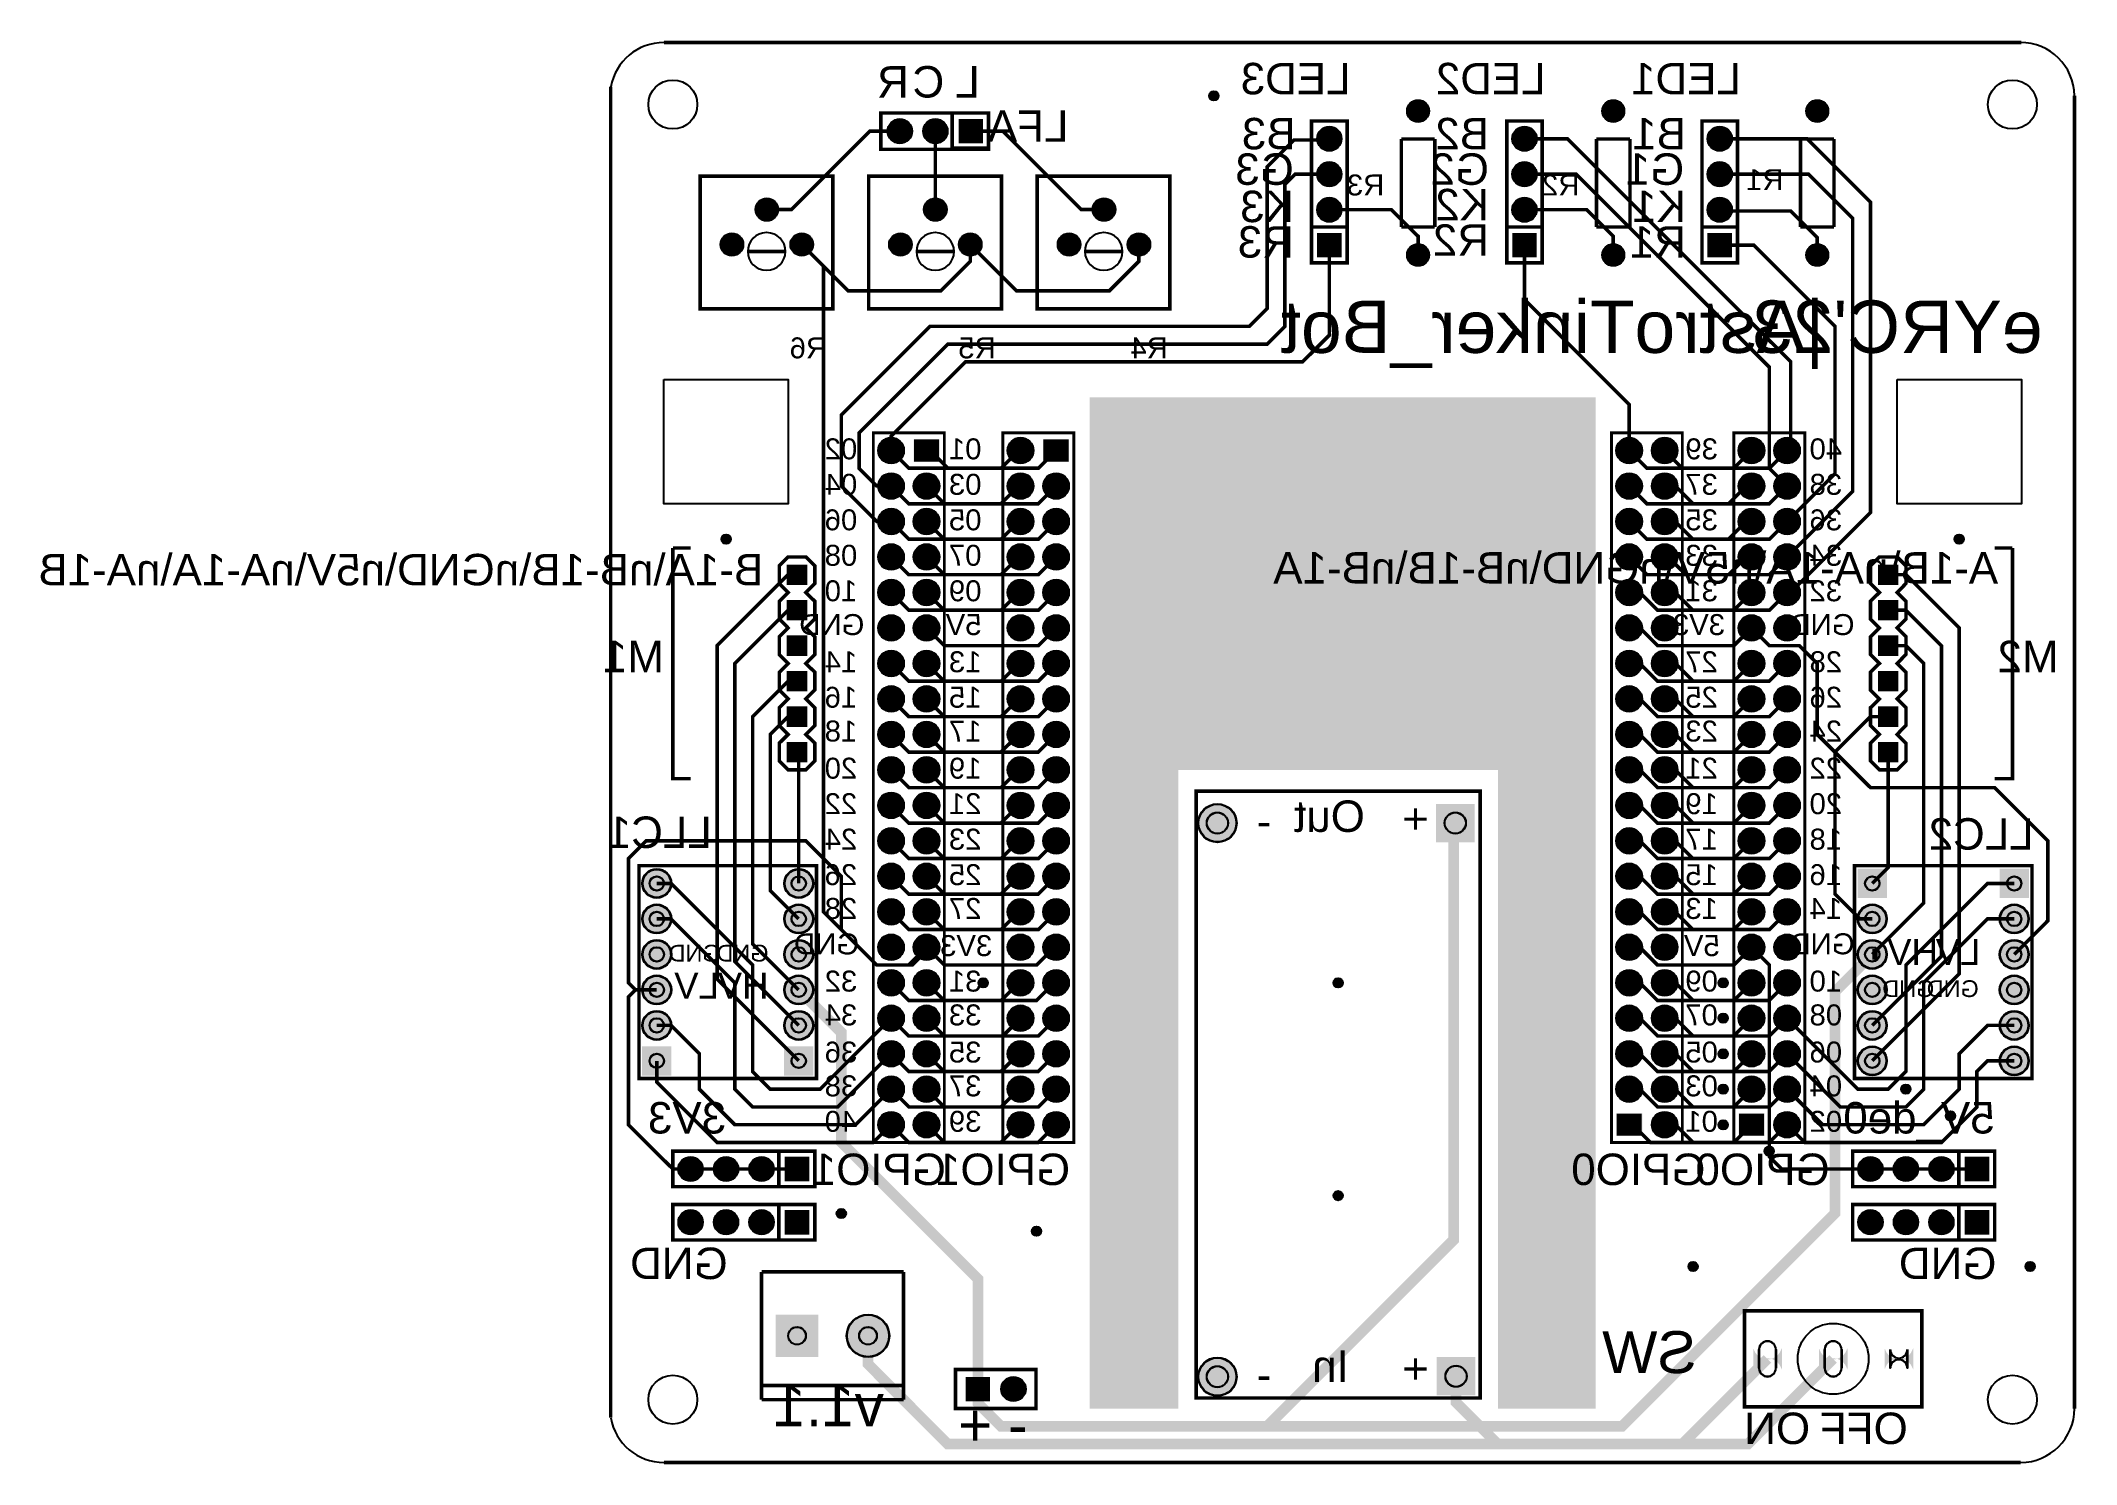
# Model space of a CAD drawing. Header units: millimetres. Extents: x -41 to 105, y 0 to 102.
import ezdxf

# ---------------------------------------------------------------- set-up
doc = ezdxf.new("R2010")
doc.units = ezdxf.units.MM
for name, color, linetype, true_color in [('BoardOutLine', 7, 'Continuous', 0xff00ff), ('BottomLayer', 7, 'Continuous', 0x0000ff), ('BottomSilkLayer', 7, 'Continuous', 0x66cc33), ('BottomSolderMaskLayer', 7, 'Continuous', 0xaa00ff), ('Multi-Layer', 7, 'Continuous', 0xc0c0c0), ('TopLayer', 7, 'Continuous', 0xff0000), ('TopSilkLayer', 7, 'Continuous', 0xffcc00), ('TopSolderMaskLayer', 7, 'Continuous', 0x800080)]:
    doc.layers.add(name, color=color, linetype=linetype, true_color=true_color)
doc.styles.get("Standard").update_dxf_attribs({"font": 'arial.ttf'})

msp = doc.modelspace()

# ---------------------------------------------------------------- texts
at = {"layer": 'BottomSilkLayer', "text_generation_flag": 2}
for s, height, p in [('R', 2.25, (21.34, 97.66)), ('C', 2.25, (23.88, 97.66)), ('L', 2.25, (26.42, 97.66)), ('LED3', 2.25, (52.96, 97.89)), ('LED2', 2.25, (66.93, 97.89)), ('LED1', 2.25, (80.9, 97.89)), ('LFA', 2.25, (32.77, 94.49)), ('B3', 2.25, (49.02, 93.95)), ('B2', 2.25, (62.87, 93.95)), ('B1', 2.25, (76.96, 93.95)), ('G3', 2.25, (48.9, 91.41)), ('G2', 2.25, (62.87, 91.41)), ('G1', 2.25, (76.84, 91.41)), ('R3', 1.5, (55.37, 90.65)), ('R2', 1.5, (69.34, 90.65)), ('R1', 1.5, (83.95, 91.03)), ('K3', 2.25, (48.9, 88.74)), ('K2', 2.25, (62.87, 88.87)), ('K1', 2.25, (76.96, 88.74)), ('R3', 2.25, (48.9, 86.2)), ('R2', 2.25, (62.87, 86.33)), ('R1', 2.25, (76.96, 86.2)), ('|AstroTinker_Bot', 3.75, (86.87, 79.38)), ("eYRC'23", 3.75, (102.49, 79.38)), ('R6', 1.5, (15.49, 78.99)), ('R5', 1.5, (27.56, 78.99)), ('R4', 1.5, (39.88, 78.99)), ('02', 1.5, (17.65, 71.76)), ('01', 1.5, (26.54, 71.76)), ('39', 1.5, (79.25, 71.76)), ('40', 1.5, (88.14, 71.76)), ('04', 1.5, (17.65, 69.22)), ('03', 1.5, (26.54, 69.22)), ('37', 1.5, (79.25, 69.22)), ('38', 1.5, (88.14, 69.22)), ('06', 1.5, (17.65, 66.68)), ('05', 1.5, (26.54, 66.68)), ('35', 1.5, (79.25, 66.68)), ('36', 1.5, (88.14, 66.68)), ('08', 1.5, (17.65, 64.14)), ('07', 1.5, (26.54, 64.14)), ('33', 1.5, (79.25, 64.14)), ('34', 1.5, (88.14, 64.14)), ('B-1A\\nB-1B\\nGND\\n5V\\nA-1A\\nA-1B', 2.25, (10.92, 62.74)), ('A-1B\\nA-1A\\n5V\\nGND\\nB-1B\\nB-1A', 2.25, (99.31, 62.87)), ('10', 1.5, (17.65, 61.6)), ('09', 1.5, (26.54, 61.6)), ('31', 1.5, (79.25, 61.6)), ('32', 1.5, (88.14, 61.6)), ('GND', 1.5, (18.16, 59.18)), ('5V', 1.5, (26.54, 59.18)), ('3V3', 1.5, (79.76, 59.18)), ('GND', 1.5, (89.03, 59.18)), ('M1', 2.25, (3.81, 56.52)), ('M2', 2.25, (103.63, 56.52)), ('14', 1.5, (17.65, 56.52)), ('13', 1.5, (26.54, 56.52)), ('27', 1.5, (79.25, 56.52)), ('28', 1.5, (88.14, 56.52)), ('16', 1.5, (17.65, 53.98)), ('15', 1.5, (26.54, 53.98)), ('25', 1.5, (79.25, 53.98)), ('26', 1.5, (88.14, 53.98)), ('18', 1.5, (17.65, 51.56)), ('17', 1.5, (26.54, 51.56)), ('23', 1.5, (79.25, 51.56)), ('24', 1.5, (88.14, 51.56)), ('20', 1.5, (17.65, 48.9)), ('19', 1.5, (26.54, 48.9)), ('21', 1.5, (79.25, 48.9)), ('22', 1.5, (88.14, 48.9)), ('22', 1.5, (17.65, 46.36)), ('21', 1.5, (26.54, 46.36)), ('Out', 2.25, (53.98, 45.09)), ('19', 1.5, (79.25, 46.36)), ('20', 1.5, (88.14, 46.36)), ('LLC1', 2.25, (7.24, 43.94)), ('24', 1.5, (17.65, 43.82)), ('23', 1.5, (26.54, 43.82)), ('17', 1.5, (79.25, 43.82)), ('18', 1.5, (88.14, 43.82)), ('LLC2', 2.25, (101.85, 43.82)), ('26', 1.5, (17.65, 41.28)), ('25', 1.5, (26.54, 41.28)), ('15', 1.5, (79.25, 41.28)), ('16', 1.5, (88.14, 41.28)), ('28', 1.5, (17.65, 38.86)), ('27', 1.5, (26.54, 38.86)), ('13', 1.5, (79.25, 38.86)), ('14', 1.5, (88.14, 38.86)), ('GND', 1.2, (7.87, 35.81)), ('GND', 1.2, (11.3, 35.81)), ('GND', 1.5, (17.78, 36.32)), ('3V3', 1.5, (27.31, 36.2)), ('5V', 1.5, (79.38, 36.2)), ('GND', 1.5, (89.03, 36.33)), ('HV', 1.875, (95, 35.56)), ('LV', 1.875, (98.04, 35.56)), ('LV', 1.875, (7.75, 33.15)), ('HV', 1.875, (11.3, 33.15)), ('32', 1.5, (17.65, 33.66)), ('31', 1.5, (26.54, 33.66)), ('09', 1.5, (79.25, 33.66)), ('10', 1.5, (88.14, 33.66)), ('GND', 1.2, (94.74, 33.27)), ('GND', 1.2, (97.92, 33.27)), ('34', 1.5, (17.65, 31.24)), ('33', 1.5, (26.54, 31.24)), ('07', 1.5, (79.25, 31.24)), ('08', 1.5, (88.14, 31.24)), ('36', 1.5, (17.65, 28.58)), ('35', 1.5, (26.54, 28.58)), ('05', 1.5, (79.25, 28.58)), ('06', 1.5, (88.14, 28.58)), ('38', 1.5, (17.65, 26.16)), ('37', 1.5, (26.54, 26.16)), ('03', 1.5, (79.25, 26.16)), ('04', 1.5, (88.14, 26.16)), ('3V3', 2.25, (8.26, 23.5)), ('40', 1.5, (17.65, 23.62)), ('39', 1.5, (26.54, 23.62)), ('01', 1.5, (79.25, 23.62)), ('02', 1.5, (88.14, 23.62)), ('5V_de0', 2.25, (99.06, 23.5)), ('GPIO1', 2.25, (24, 19.81)), ('GPIO1', 2.25, (32.89, 19.81)), ('GPIO0', 2.25, (78.36, 19.81)), ('GPIO0', 2.25, (87.25, 19.81)), ('GND', 2.25, (8.38, 13.08)), ('GND', 2.25, (99.19, 13.08)), ('SW', 3, (77.72, 6.35)), ('In', 2.25, (52.83, 5.72)), ('v1.1', 3, (19.56, 2.54)), ('+', 3, (27.31, 1.14)), ('ON', 2.25, (85.85, 1.27)), ('OFF', 2.25, (92.84, 1.27)), ('-', 3, (29.85, 1.14))]:
    msp.add_text(s, height=height, dxfattribs=at).set_placement(p)
for s, rotation, p in [('+', 270, (56.52, 45.09)), ('-', 180, (46.23, 46.48)), ('+', 270, (56.52, 5.72)), ('-', 180, (46.23, 6.86))]:
    msp.add_text(s, height=2.25, rotation=rotation, dxfattribs=at).set_placement(p)

# ---------------------------------------------------------------- hatches: boundary and pattern name
at = {"layer": 'BottomSolderMaskLayer'}
for points in [[(42.84, 97.79, 1), (43.52, 97.79, 1)], [(57, 96.69, 1), (58.57, 96.69, 1)], [(70.97, 96.69, 1), (72.54, 96.69, 1)], [(85.57, 96.69, 1), (87.15, 96.69, 1)], [(19.83, 95.25, 1), (21.58, 95.25, 1)], [(22.37, 95.25, 1), (24.12, 95.25, 1)], [(26.66, 96.13), (24.91, 96.13), (24.91, 94.38), (26.66, 94.38)], [(50.56, 94.71, 1), (52.31, 94.71, 1)], [(64.53, 94.71, 1), (66.28, 94.71, 1)], [(78.5, 94.71, 1), (80.25, 94.71, 1)], [(50.56, 92.17, 1), (52.31, 92.17, 1)], [(64.53, 92.17, 1), (66.28, 92.17, 1)], [(78.5, 92.17, 1), (80.25, 92.17, 1)], [(10.36, 89.64, 1), (11.99, 89.64, 1)], [(22.43, 89.64, 1), (24.05, 89.64, 1)], [(34.49, 89.64, 1), (36.12, 89.64, 1)], [(50.56, 89.63, 1), (52.31, 89.63, 1)], [(64.53, 89.63, 1), (66.28, 89.63, 1)], [(78.5, 89.63, 1), (80.25, 89.63, 1)], [(7.86, 87.14, 1), (9.49, 87.14, 1)], [(12.86, 87.14, 1), (14.49, 87.14, 1)], [(19.93, 87.14, 1), (21.55, 87.14, 1)], [(24.93, 87.14, 1), (26.55, 87.14, 1)], [(31.99, 87.14, 1), (33.62, 87.14, 1)], [(36.99, 87.14, 1), (38.62, 87.14, 1)], [(52.31, 86.22), (52.31, 87.97), (50.56, 87.97), (50.56, 86.22)], [(66.28, 86.22), (66.28, 87.97), (64.53, 87.97), (64.53, 86.22)], [(80.25, 86.22), (80.25, 87.97), (78.5, 87.97), (78.5, 86.22)], [(57, 86.39, 1), (58.57, 86.39, 1)], [(70.97, 86.39, 1), (72.54, 86.39, 1)], [(85.57, 86.39, 1), (87.15, 86.39, 1)], [(19.14, 72.39, 1), (20.99, 72.39, 1)], [(21.68, 73.2), (21.68, 71.58), (23.54, 71.58), (23.54, 73.2)], [(28.41, 72.39, 1), (30.26, 72.39, 1)], [(30.95, 73.2), (30.95, 71.58), (32.81, 71.58), (32.81, 73.2)], [(71.97, 72.39, 1), (73.82, 72.39, 1)], [(74.51, 72.39, 1), (76.36, 72.39, 1)], [(80.74, 72.39, 1), (82.59, 72.39, 1)], [(83.28, 72.39, 1), (85.13, 72.39, 1)], [(19.14, 69.85, 1), (20.99, 69.85, 1)], [(21.68, 69.85, 1), (23.53, 69.85, 1)], [(28.41, 69.85, 1), (30.26, 69.85, 1)], [(30.95, 69.85, 1), (32.8, 69.85, 1)], [(71.97, 69.85, 1), (73.82, 69.85, 1)], [(74.51, 69.85, 1), (76.36, 69.85, 1)], [(80.74, 69.85, 1), (82.59, 69.85, 1)], [(83.28, 69.85, 1), (85.13, 69.85, 1)], [(19.14, 67.31, 1), (20.99, 67.31, 1)], [(21.68, 67.31, 1), (23.53, 67.31, 1)], [(28.41, 67.31, 1), (30.26, 67.31, 1)], [(30.95, 67.31, 1), (32.8, 67.31, 1)], [(71.97, 67.31, 1), (73.82, 67.31, 1)], [(74.51, 67.31, 1), (76.36, 67.31, 1)], [(80.74, 67.31, 1), (82.59, 67.31, 1)], [(83.28, 67.31, 1), (85.13, 67.31, 1)], [(7.92, 66.04, 1), (8.59, 66.04, 1)], [(19.14, 64.77, 1), (20.99, 64.77, 1)], [(21.68, 64.77, 1), (23.53, 64.77, 1)], [(28.41, 64.77, 1), (30.26, 64.77, 1)], [(30.95, 64.77, 1), (32.8, 64.77, 1)], [(71.97, 64.77, 1), (73.82, 64.77, 1)], [(74.51, 64.77, 1), (76.36, 64.77, 1)], [(80.74, 64.77, 1), (82.59, 64.77, 1)], [(83.28, 64.77, 1), (85.13, 64.77, 1)], [(96.18, 66.04, 1), (96.86, 66.04, 1)], [(12.6, 64.23), (12.6, 62.77), (14.07, 62.77), (14.07, 64.23)], [(92.17, 62.77), (92.17, 64.23), (90.71, 64.23), (90.71, 62.77)], [(19.14, 62.23, 1), (20.99, 62.23, 1)], [(21.68, 62.23, 1), (23.53, 62.23, 1)], [(28.41, 62.23, 1), (30.26, 62.23, 1)], [(30.95, 62.23, 1), (32.8, 62.23, 1)], [(71.97, 62.23, 1), (73.82, 62.23, 1)], [(74.51, 62.23, 1), (76.36, 62.23, 1)], [(80.74, 62.23, 1), (82.59, 62.23, 1)], [(83.28, 62.23, 1), (85.13, 62.23, 1)], [(12.6, 61.69), (12.6, 60.23), (14.07, 60.23), (14.07, 61.69)], [(92.17, 60.23), (92.17, 61.69), (90.71, 61.69), (90.71, 60.23)], [(19.14, 59.69, 1), (20.99, 59.69, 1)], [(21.68, 59.69, 1), (23.53, 59.69, 1)], [(28.41, 59.69, 1), (30.26, 59.69, 1)], [(30.95, 59.69, 1), (32.8, 59.69, 1)], [(71.97, 59.69, 1), (73.82, 59.69, 1)], [(74.51, 59.69, 1), (76.36, 59.69, 1)], [(80.74, 59.69, 1), (82.59, 59.69, 1)], [(83.28, 59.69, 1), (85.13, 59.69, 1)], [(12.6, 59.15), (12.6, 57.69), (14.07, 57.69), (14.07, 59.15)], [(92.17, 57.69), (92.17, 59.15), (90.71, 59.15), (90.71, 57.69)], [(19.14, 57.15, 1), (20.99, 57.15, 1)], [(21.68, 57.15, 1), (23.53, 57.15, 1)], [(28.41, 57.15, 1), (30.26, 57.15, 1)], [(30.95, 57.15, 1), (32.8, 57.15, 1)], [(71.97, 57.15, 1), (73.82, 57.15, 1)], [(74.51, 57.15, 1), (76.36, 57.15, 1)], [(80.74, 57.15, 1), (82.59, 57.15, 1)], [(83.28, 57.15, 1), (85.13, 57.15, 1)], [(12.6, 56.61), (12.6, 55.15), (14.07, 55.15), (14.07, 56.61)], [(19.14, 54.61, 1), (20.99, 54.61, 1)], [(21.68, 54.61, 1), (23.53, 54.61, 1)], [(28.41, 54.61, 1), (30.26, 54.61, 1)], [(30.95, 54.61, 1), (32.8, 54.61, 1)], [(71.97, 54.61, 1), (73.82, 54.61, 1)], [(74.51, 54.61, 1), (76.36, 54.61, 1)], [(80.74, 54.61, 1), (82.59, 54.61, 1)], [(83.28, 54.61, 1), (85.13, 54.61, 1)], [(92.17, 55.15), (92.17, 56.61), (90.71, 56.61), (90.71, 55.15)], [(12.6, 54.07), (12.6, 52.61), (14.07, 52.61), (14.07, 54.07)], [(92.17, 52.61), (92.17, 54.07), (90.71, 54.07), (90.71, 52.61)], [(19.14, 52.07, 1), (20.99, 52.07, 1)], [(21.68, 52.07, 1), (23.53, 52.07, 1)], [(28.41, 52.07, 1), (30.26, 52.07, 1)], [(30.95, 52.07, 1), (32.8, 52.07, 1)], [(71.97, 52.07, 1), (73.82, 52.07, 1)], [(74.51, 52.07, 1), (76.36, 52.07, 1)], [(80.74, 52.07, 1), (82.59, 52.07, 1)], [(83.28, 52.07, 1), (85.13, 52.07, 1)], [(12.6, 51.53), (12.6, 50.07), (14.07, 50.07), (14.07, 51.53)], [(92.17, 50.07), (92.17, 51.53), (90.71, 51.53), (90.71, 50.07)], [(19.14, 49.53, 1), (20.99, 49.53, 1)], [(21.68, 49.53, 1), (23.53, 49.53, 1)], [(28.41, 49.53, 1), (30.26, 49.53, 1)], [(30.95, 49.53, 1), (32.8, 49.53, 1)], [(71.97, 49.53, 1), (73.82, 49.53, 1)], [(74.51, 49.53, 1), (76.36, 49.53, 1)], [(80.74, 49.53, 1), (82.59, 49.53, 1)], [(83.28, 49.53, 1), (85.13, 49.53, 1)], [(19.14, 46.99, 1), (20.99, 46.99, 1)], [(21.68, 46.99, 1), (23.53, 46.99, 1)], [(28.41, 46.99, 1), (30.26, 46.99, 1)], [(30.95, 46.99, 1), (32.8, 46.99, 1)], [(42.06, 45.72, 1), (44.81, 45.72, 1)], [(61.83, 44.34), (61.83, 47.09), (59.08, 47.09), (59.08, 44.34)], [(71.97, 46.99, 1), (73.82, 46.99, 1)], [(74.51, 46.99, 1), (76.36, 46.99, 1)], [(80.74, 46.99, 1), (82.59, 46.99, 1)], [(83.28, 46.99, 1), (85.13, 46.99, 1)], [(19.14, 44.45, 1), (20.99, 44.45, 1)], [(21.68, 44.45, 1), (23.53, 44.45, 1)], [(28.41, 44.45, 1), (30.26, 44.45, 1)], [(30.95, 44.45, 1), (32.8, 44.45, 1)], [(71.97, 44.45, 1), (73.82, 44.45, 1)], [(74.51, 44.45, 1), (76.36, 44.45, 1)], [(80.74, 44.45, 1), (82.59, 44.45, 1)], [(83.28, 44.45, 1), (85.13, 44.45, 1)], [(2.25, 41.4, 1), (4.35, 41.4, 1)], [(12.41, 41.4, 1), (14.51, 41.4, 1)], [(19.14, 41.91, 1), (20.99, 41.91, 1)], [(21.68, 41.91, 1), (23.53, 41.91, 1)], [(28.41, 41.91, 1), (30.26, 41.91, 1)], [(30.95, 41.91, 1), (32.8, 41.91, 1)], [(71.97, 41.91, 1), (73.82, 41.91, 1)], [(74.51, 41.91, 1), (76.36, 41.91, 1)], [(80.74, 41.91, 1), (82.59, 41.91, 1)], [(83.28, 41.91, 1), (85.13, 41.91, 1)], [(89.25, 40.35), (91.35, 40.35), (91.35, 42.45), (89.25, 42.45)], [(99.41, 40.35), (101.51, 40.35), (101.51, 42.45), (99.41, 42.45)], [(2.25, 38.86, 1), (4.35, 38.86, 1)], [(12.41, 38.86, 1), (14.51, 38.86, 1)], [(19.14, 39.37, 1), (20.99, 39.37, 1)], [(21.68, 39.37, 1), (23.53, 39.37, 1)], [(28.41, 39.37, 1), (30.26, 39.37, 1)], [(30.95, 39.37, 1), (32.8, 39.37, 1)], [(71.97, 39.37, 1), (73.82, 39.37, 1)], [(74.51, 39.37, 1), (76.36, 39.37, 1)], [(80.74, 39.37, 1), (82.59, 39.37, 1)], [(83.28, 39.37, 1), (85.13, 39.37, 1)], [(89.25, 38.86, 1), (91.35, 38.86, 1)], [(99.41, 38.86, 1), (101.51, 38.86, 1)], [(2.25, 36.32, 1), (4.35, 36.32, 1)], [(12.41, 36.32, 1), (14.51, 36.32, 1)], [(19.14, 36.83, 1), (20.99, 36.83, 1)], [(21.68, 36.83, 1), (23.53, 36.83, 1)], [(28.41, 36.83, 1), (30.26, 36.83, 1)], [(30.95, 36.83, 1), (32.8, 36.83, 1)], [(71.97, 36.83, 1), (73.82, 36.83, 1)], [(74.51, 36.83, 1), (76.36, 36.83, 1)], [(80.74, 36.83, 1), (82.59, 36.83, 1)], [(83.28, 36.83, 1), (85.13, 36.83, 1)], [(89.25, 36.32, 1), (91.35, 36.32, 1)], [(99.41, 36.32, 1), (101.51, 36.32, 1)], [(19.14, 34.29, 1), (20.99, 34.29, 1)], [(21.68, 34.29, 1), (23.53, 34.29, 1)], [(28.41, 34.29, 1), (30.26, 34.29, 1)], [(30.95, 34.29, 1), (32.8, 34.29, 1)], [(71.97, 34.29, 1), (73.82, 34.29, 1)], [(74.51, 34.29, 1), (76.36, 34.29, 1)], [(80.74, 34.29, 1), (82.59, 34.29, 1)], [(83.28, 34.29, 1), (85.13, 34.29, 1)], [(2.25, 33.78, 1), (4.35, 33.78, 1)], [(12.41, 33.78, 1), (14.51, 33.78, 1)], [(26.33, 34.29, 1), (27.01, 34.29, 1)], [(51.73, 34.29, 1), (52.41, 34.29, 1)], [(79.29, 34.29, 1), (79.96, 34.29, 1)], [(89.25, 33.78, 1), (91.35, 33.78, 1)], [(99.41, 33.78, 1), (101.51, 33.78, 1)], [(2.25, 31.24, 1), (4.35, 31.24, 1)], [(12.41, 31.24, 1), (14.51, 31.24, 1)], [(19.14, 31.75, 1), (20.99, 31.75, 1)], [(21.68, 31.75, 1), (23.53, 31.75, 1)], [(28.41, 31.75, 1), (30.26, 31.75, 1)], [(30.95, 31.75, 1), (32.8, 31.75, 1)], [(71.97, 31.75, 1), (73.82, 31.75, 1)], [(74.51, 31.75, 1), (76.36, 31.75, 1)], [(79.29, 31.75, 1), (79.96, 31.75, 1)], [(80.74, 31.75, 1), (82.59, 31.75, 1)], [(83.28, 31.75, 1), (85.13, 31.75, 1)], [(89.25, 31.24, 1), (91.35, 31.24, 1)], [(99.41, 31.24, 1), (101.51, 31.24, 1)], [(4.35, 29.75), (2.25, 29.75), (2.25, 27.65), (4.35, 27.65)], [(14.51, 29.75), (12.41, 29.75), (12.41, 27.65), (14.51, 27.65)], [(19.14, 29.21, 1), (20.99, 29.21, 1)], [(21.68, 29.21, 1), (23.53, 29.21, 1)], [(28.41, 29.21, 1), (30.26, 29.21, 1)], [(30.95, 29.21, 1), (32.8, 29.21, 1)], [(71.97, 29.21, 1), (73.82, 29.21, 1)], [(74.51, 29.21, 1), (76.36, 29.21, 1)], [(79.29, 29.21, 1), (79.96, 29.21, 1)], [(80.74, 29.21, 1), (82.59, 29.21, 1)], [(83.28, 29.21, 1), (85.13, 29.21, 1)], [(89.25, 28.7, 1), (91.35, 28.7, 1)], [(99.41, 28.7, 1), (101.51, 28.7, 1)], [(19.14, 26.67, 1), (20.99, 26.67, 1)], [(21.68, 26.67, 1), (23.53, 26.67, 1)], [(28.41, 26.67, 1), (30.26, 26.67, 1)], [(30.95, 26.67, 1), (32.8, 26.67, 1)], [(71.97, 26.67, 1), (73.82, 26.67, 1)], [(74.51, 26.67, 1), (76.36, 26.67, 1)], [(79.29, 26.67, 1), (79.96, 26.67, 1)], [(80.74, 26.67, 1), (82.59, 26.67, 1)], [(83.28, 26.67, 1), (85.13, 26.67, 1)], [(92.37, 26.67, 1), (93.05, 26.67, 1)], [(19.14, 24.13, 1), (20.99, 24.13, 1)], [(21.68, 24.13, 1), (23.53, 24.13, 1)], [(28.41, 24.13, 1), (30.26, 24.13, 1)], [(30.95, 24.13, 1), (32.8, 24.13, 1)], [(73.83, 23.32), (73.83, 24.94), (71.97, 24.94), (71.97, 23.32)], [(74.51, 24.13, 1), (76.36, 24.13, 1)], [(82.59, 23.32), (82.59, 24.94), (80.73, 24.94), (80.73, 23.32)], [(83.28, 24.13, 1), (85.13, 24.13, 1)], [(95.55, 24.77, 1), (96.22, 24.77, 1)], [(79.29, 24.13, 1), (79.96, 24.13, 1)], [(82.6, 22.23, 1), (83.27, 22.23, 1)], [(4.84, 20.96, 1), (6.59, 20.96, 1)], [(7.38, 20.96, 1), (9.13, 20.96, 1)], [(9.92, 20.96, 1), (11.67, 20.96, 1)], [(14.21, 21.83), (12.46, 21.83), (12.46, 20.08), (14.21, 20.08)], [(89.29, 20.96, 1), (91.05, 20.96, 1)], [(91.83, 20.96, 1), (93.59, 20.96, 1)], [(94.37, 20.96, 1), (96.13, 20.96, 1)], [(98.67, 21.83), (96.91, 21.83), (96.91, 20.08), (98.67, 20.08)], [(51.73, 19.05, 1), (52.41, 19.05, 1)], [(4.84, 17.15, 1), (6.59, 17.15, 1)], [(7.38, 17.15, 1), (9.13, 17.15, 1)], [(9.92, 17.15, 1), (11.67, 17.15, 1)], [(14.21, 18.02), (12.46, 18.02), (12.46, 16.27), (14.21, 16.27)], [(16.17, 17.78, 1), (16.85, 17.78, 1)], [(89.29, 17.15, 1), (91.05, 17.15, 1)], [(91.83, 17.15, 1), (93.59, 17.15, 1)], [(94.37, 17.15, 1), (96.13, 17.15, 1)], [(98.67, 18.02), (96.91, 18.02), (96.91, 16.27), (98.67, 16.27)], [(30.14, 16.51, 1), (30.82, 16.51, 1)], [(77.13, 13.97, 1), (77.81, 13.97, 1)], [(101.26, 13.97, 1), (101.94, 13.97, 1)], [(11.81, 10.54), (14.86, 10.54), (14.86, 7.49), (11.81, 7.49)], [(16.89, 9.02, 1), (19.94, 9.02, 1)], [(42.05, 6.09, 1), (44.8, 6.09, 1)], [(61.89, 4.75), (61.89, 7.5), (59.13, 7.5), (59.13, 4.75)], [(83.83, 8.13, -0.785398), (81.78, 8.13), (81.78, 6.6, -0.785398), (83.83, 6.6)], [(88.53, 8.13, -0.785398), (86.48, 8.13), (86.48, 6.6, -0.785398), (88.53, 6.6)], [(93.23, 8.13, -0.785398), (91.18, 8.13), (91.18, 6.6, -0.785398), (93.23, 6.6)], [(25.41, 4.33), (27.16, 4.33), (27.16, 6.08), (25.41, 6.08)], [(27.95, 5.21, 1), (29.7, 5.21, 1)]]:
    msp.add_hatch(color=256, dxfattribs=at).paths.add_polyline_path(points)
at = {"layer": 'Multi-Layer'}
for points in [[(57.02, 96.69, 1), (58.55, 96.69, 1)], [(70.99, 96.69, 1), (72.52, 96.69, 1)], [(85.6, 96.69, 1), (87.12, 96.69, 1)], [(19.85, 95.25, 1), (21.55, 95.25, 1)], [(22.39, 95.25, 1), (24.09, 95.25, 1)], [(26.63, 96.1), (24.93, 96.1), (24.93, 94.4), (26.63, 94.4)], [(50.59, 94.71, 1), (52.29, 94.71, 1)], [(64.56, 94.71, 1), (66.26, 94.71, 1)], [(78.53, 94.71, 1), (80.23, 94.71, 1)], [(50.59, 92.17, 1), (52.29, 92.17, 1)], [(64.56, 92.17, 1), (66.26, 92.17, 1)], [(78.53, 92.17, 1), (80.23, 92.17, 1)], [(10.41, 89.64, 1), (11.94, 89.64, 1)], [(22.48, 89.64, 1), (24, 89.64, 1)], [(34.54, 89.64, 1), (36.07, 89.64, 1)], [(50.59, 89.63, 1), (52.29, 89.63, 1)], [(64.56, 89.63, 1), (66.26, 89.63, 1)], [(78.53, 89.63, 1), (80.23, 89.63, 1)], [(7.91, 87.14, 1), (9.44, 87.14, 1)], [(12.91, 87.14, 1), (14.44, 87.14, 1)], [(19.98, 87.14, 1), (21.5, 87.14, 1)], [(24.98, 87.14, 1), (26.5, 87.14, 1)], [(32.04, 87.14, 1), (33.57, 87.14, 1)], [(37.04, 87.14, 1), (38.57, 87.14, 1)], [(52.29, 86.24), (52.29, 87.94), (50.59, 87.94), (50.59, 86.24)], [(66.26, 86.24), (66.26, 87.94), (64.56, 87.94), (64.56, 86.24)], [(80.23, 86.24), (80.23, 87.94), (78.53, 87.94), (78.53, 86.24)], [(57.02, 86.39, 1), (58.55, 86.39, 1)], [(70.99, 86.39, 1), (72.52, 86.39, 1)], [(85.6, 86.39, 1), (87.12, 86.39, 1)], [(40.64, 10.16), (40.64, 3.81), (39.37, 3.81), (38.1, 3.81), (36.83, 3.81), (34.29, 3.81), (34.29, 39.37), (34.29, 76.2), (70.49, 76.2), (70.49, 3.81), (67.31, 3.81), (63.5, 3.81), (63.5, 49.53), (40.64, 49.53), (40.64, 10.16), (40.64, 10.16), (40.64, 3.81)], [(19.17, 72.39, 1), (20.97, 72.39, 1)], [(21.71, 73.18), (21.71, 71.6), (23.51, 71.6), (23.51, 73.18)], [(28.44, 72.39, 1), (30.24, 72.39, 1)], [(30.98, 73.18), (30.98, 71.6), (32.78, 71.6), (32.78, 73.18)], [(72, 72.39, 1), (73.8, 72.39, 1)], [(74.54, 72.39, 1), (76.34, 72.39, 1)], [(80.76, 72.39, 1), (82.56, 72.39, 1)], [(83.3, 72.39, 1), (85.1, 72.39, 1)], [(19.17, 69.85, 1), (20.97, 69.85, 1)], [(21.71, 69.85, 1), (23.51, 69.85, 1)], [(28.44, 69.85, 1), (30.24, 69.85, 1)], [(30.98, 69.85, 1), (32.78, 69.85, 1)], [(72, 69.85, 1), (73.8, 69.85, 1)], [(74.54, 69.85, 1), (76.34, 69.85, 1)], [(80.76, 69.85, 1), (82.56, 69.85, 1)], [(83.3, 69.85, 1), (85.1, 69.85, 1)], [(19.17, 67.31, 1), (20.97, 67.31, 1)], [(21.71, 67.31, 1), (23.51, 67.31, 1)], [(28.44, 67.31, 1), (30.24, 67.31, 1)], [(30.98, 67.31, 1), (32.78, 67.31, 1)], [(72, 67.31, 1), (73.8, 67.31, 1)], [(74.54, 67.31, 1), (76.34, 67.31, 1)], [(80.76, 67.31, 1), (82.56, 67.31, 1)], [(83.3, 67.31, 1), (85.1, 67.31, 1)], [(19.17, 64.77, 1), (20.97, 64.77, 1)], [(21.71, 64.77, 1), (23.51, 64.77, 1)], [(28.44, 64.77, 1), (30.24, 64.77, 1)], [(30.98, 64.77, 1), (32.78, 64.77, 1)], [(72, 64.77, 1), (73.8, 64.77, 1)], [(74.54, 64.77, 1), (76.34, 64.77, 1)], [(80.76, 64.77, 1), (82.56, 64.77, 1)], [(83.3, 64.77, 1), (85.1, 64.77, 1)], [(12.63, 64.21), (12.63, 62.79), (14.04, 62.79), (14.04, 64.21)], [(92.15, 62.79), (92.15, 64.21), (90.73, 64.21), (90.73, 62.79)], [(19.17, 62.23, 1), (20.97, 62.23, 1)], [(21.71, 62.23, 1), (23.51, 62.23, 1)], [(28.44, 62.23, 1), (30.24, 62.23, 1)], [(30.98, 62.23, 1), (32.78, 62.23, 1)], [(72, 62.23, 1), (73.8, 62.23, 1)], [(74.54, 62.23, 1), (76.34, 62.23, 1)], [(80.76, 62.23, 1), (82.56, 62.23, 1)], [(83.3, 62.23, 1), (85.1, 62.23, 1)], [(12.63, 61.67), (12.63, 60.25), (14.04, 60.25), (14.04, 61.67)], [(92.15, 60.25), (92.15, 61.67), (90.73, 61.67), (90.73, 60.25)], [(19.17, 59.69, 1), (20.97, 59.69, 1)], [(21.71, 59.69, 1), (23.51, 59.69, 1)], [(28.44, 59.69, 1), (30.24, 59.69, 1)], [(30.98, 59.69, 1), (32.78, 59.69, 1)], [(72, 59.69, 1), (73.8, 59.69, 1)], [(74.54, 59.69, 1), (76.34, 59.69, 1)], [(80.76, 59.69, 1), (82.56, 59.69, 1)], [(83.3, 59.69, 1), (85.1, 59.69, 1)], [(12.63, 59.13), (12.63, 57.71), (14.04, 57.71), (14.04, 59.13)], [(92.15, 57.71), (92.15, 59.13), (90.73, 59.13), (90.73, 57.71)], [(19.17, 57.15, 1), (20.97, 57.15, 1)], [(21.71, 57.15, 1), (23.51, 57.15, 1)], [(28.44, 57.15, 1), (30.24, 57.15, 1)], [(30.98, 57.15, 1), (32.78, 57.15, 1)], [(72, 57.15, 1), (73.8, 57.15, 1)], [(74.54, 57.15, 1), (76.34, 57.15, 1)], [(80.76, 57.15, 1), (82.56, 57.15, 1)], [(83.3, 57.15, 1), (85.1, 57.15, 1)], [(12.63, 56.59), (12.63, 55.17), (14.04, 55.17), (14.04, 56.59)], [(19.17, 54.61, 1), (20.97, 54.61, 1)], [(21.71, 54.61, 1), (23.51, 54.61, 1)], [(28.44, 54.61, 1), (30.24, 54.61, 1)], [(30.98, 54.61, 1), (32.78, 54.61, 1)], [(72, 54.61, 1), (73.8, 54.61, 1)], [(74.54, 54.61, 1), (76.34, 54.61, 1)], [(80.76, 54.61, 1), (82.56, 54.61, 1)], [(83.3, 54.61, 1), (85.1, 54.61, 1)], [(92.15, 55.17), (92.15, 56.59), (90.73, 56.59), (90.73, 55.17)], [(12.63, 54.05), (12.63, 52.63), (14.04, 52.63), (14.04, 54.05)], [(92.15, 52.63), (92.15, 54.05), (90.73, 54.05), (90.73, 52.63)], [(19.17, 52.07, 1), (20.97, 52.07, 1)], [(21.71, 52.07, 1), (23.51, 52.07, 1)], [(28.44, 52.07, 1), (30.24, 52.07, 1)], [(30.98, 52.07, 1), (32.78, 52.07, 1)], [(72, 52.07, 1), (73.8, 52.07, 1)], [(74.54, 52.07, 1), (76.34, 52.07, 1)], [(80.76, 52.07, 1), (82.56, 52.07, 1)], [(83.3, 52.07, 1), (85.1, 52.07, 1)], [(12.63, 51.51), (12.63, 50.09), (14.04, 50.09), (14.04, 51.51)], [(92.15, 50.09), (92.15, 51.51), (90.73, 51.51), (90.73, 50.09)], [(19.17, 49.53, 1), (20.97, 49.53, 1)], [(21.71, 49.53, 1), (23.51, 49.53, 1)], [(28.44, 49.53, 1), (30.24, 49.53, 1)], [(30.98, 49.53, 1), (32.78, 49.53, 1)], [(72, 49.53, 1), (73.8, 49.53, 1)], [(74.54, 49.53, 1), (76.34, 49.53, 1)], [(80.76, 49.53, 1), (82.56, 49.53, 1)], [(83.3, 49.53, 1), (85.1, 49.53, 1)], [(19.17, 46.99, 1), (20.97, 46.99, 1)], [(21.71, 46.99, 1), (23.51, 46.99, 1)], [(28.44, 46.99, 1), (30.24, 46.99, 1)], [(30.98, 46.99, 1), (32.78, 46.99, 1)], [(42.08, 45.72, 1), (44.78, 45.72, 1)], [(61.8, 44.37), (61.8, 47.07), (59.1, 47.07), (59.1, 44.37)], [(72, 46.99, 1), (73.8, 46.99, 1)], [(74.54, 46.99, 1), (76.34, 46.99, 1)], [(80.76, 46.99, 1), (82.56, 46.99, 1)], [(83.3, 46.99, 1), (85.1, 46.99, 1)], [(19.17, 44.45, 1), (20.97, 44.45, 1)], [(21.71, 44.45, 1), (23.51, 44.45, 1)], [(28.44, 44.45, 1), (30.24, 44.45, 1)], [(30.98, 44.45, 1), (32.78, 44.45, 1)], [(72, 44.45, 1), (73.8, 44.45, 1)], [(74.54, 44.45, 1), (76.34, 44.45, 1)], [(80.76, 44.45, 1), (82.56, 44.45, 1)], [(83.3, 44.45, 1), (85.1, 44.45, 1)], [(2.3, 41.4, 1), (4.3, 41.4, 1)], [(12.46, 41.4, 1), (14.46, 41.4, 1)], [(19.17, 41.91, 1), (20.97, 41.91, 1)], [(21.71, 41.91, 1), (23.51, 41.91, 1)], [(28.44, 41.91, 1), (30.24, 41.91, 1)], [(30.98, 41.91, 1), (32.78, 41.91, 1)], [(72, 41.91, 1), (73.8, 41.91, 1)], [(74.54, 41.91, 1), (76.34, 41.91, 1)], [(80.76, 41.91, 1), (82.56, 41.91, 1)], [(83.3, 41.91, 1), (85.1, 41.91, 1)], [(89.3, 40.4), (91.3, 40.4), (91.3, 42.4), (89.3, 42.4)], [(99.46, 40.4), (101.46, 40.4), (101.46, 42.4), (99.46, 42.4)], [(2.3, 38.86, 1), (4.3, 38.86, 1)], [(12.46, 38.86, 1), (14.46, 38.86, 1)], [(19.17, 39.37, 1), (20.97, 39.37, 1)], [(21.71, 39.37, 1), (23.51, 39.37, 1)], [(28.44, 39.37, 1), (30.24, 39.37, 1)], [(30.98, 39.37, 1), (32.78, 39.37, 1)], [(72, 39.37, 1), (73.8, 39.37, 1)], [(74.54, 39.37, 1), (76.34, 39.37, 1)], [(80.76, 39.37, 1), (82.56, 39.37, 1)], [(83.3, 39.37, 1), (85.1, 39.37, 1)], [(89.3, 38.86, 1), (91.3, 38.86, 1)], [(99.46, 38.86, 1), (101.46, 38.86, 1)], [(2.3, 36.32, 1), (4.3, 36.32, 1)], [(12.46, 36.32, 1), (14.46, 36.32, 1)], [(19.17, 36.83, 1), (20.97, 36.83, 1)], [(21.71, 36.83, 1), (23.51, 36.83, 1)], [(28.44, 36.83, 1), (30.24, 36.83, 1)], [(30.98, 36.83, 1), (32.78, 36.83, 1)], [(72, 36.83, 1), (73.8, 36.83, 1)], [(74.54, 36.83, 1), (76.34, 36.83, 1)], [(80.76, 36.83, 1), (82.56, 36.83, 1)], [(83.3, 36.83, 1), (85.1, 36.83, 1)], [(89.3, 36.32, 1), (91.3, 36.32, 1)], [(99.46, 36.32, 1), (101.46, 36.32, 1)], [(19.17, 34.29, 1), (20.97, 34.29, 1)], [(21.71, 34.29, 1), (23.51, 34.29, 1)], [(28.44, 34.29, 1), (30.24, 34.29, 1)], [(30.98, 34.29, 1), (32.78, 34.29, 1)], [(72, 34.29, 1), (73.8, 34.29, 1)], [(74.54, 34.29, 1), (76.34, 34.29, 1)], [(80.76, 34.29, 1), (82.56, 34.29, 1)], [(83.3, 34.29, 1), (85.1, 34.29, 1)], [(2.3, 33.78, 1), (4.3, 33.78, 1)], [(12.46, 33.78, 1), (14.46, 33.78, 1)], [(89.3, 33.78, 1), (91.3, 33.78, 1)], [(99.46, 33.78, 1), (101.46, 33.78, 1)], [(2.3, 31.24, 1), (4.3, 31.24, 1)], [(12.46, 31.24, 1), (14.46, 31.24, 1)], [(19.17, 31.75, 1), (20.97, 31.75, 1)], [(21.71, 31.75, 1), (23.51, 31.75, 1)], [(28.44, 31.75, 1), (30.24, 31.75, 1)], [(30.98, 31.75, 1), (32.78, 31.75, 1)], [(72, 31.75, 1), (73.8, 31.75, 1)], [(74.54, 31.75, 1), (76.34, 31.75, 1)], [(80.76, 31.75, 1), (82.56, 31.75, 1)], [(83.3, 31.75, 1), (85.1, 31.75, 1)], [(89.3, 31.24, 1), (91.3, 31.24, 1)], [(99.46, 31.24, 1), (101.46, 31.24, 1)], [(4.3, 29.7), (2.3, 29.7), (2.3, 27.7), (4.3, 27.7)], [(14.46, 29.7), (12.46, 29.7), (12.46, 27.7), (14.46, 27.7)], [(19.17, 29.21, 1), (20.97, 29.21, 1)], [(21.71, 29.21, 1), (23.51, 29.21, 1)], [(28.44, 29.21, 1), (30.24, 29.21, 1)], [(30.98, 29.21, 1), (32.78, 29.21, 1)], [(72, 29.21, 1), (73.8, 29.21, 1)], [(74.54, 29.21, 1), (76.34, 29.21, 1)], [(80.76, 29.21, 1), (82.56, 29.21, 1)], [(83.3, 29.21, 1), (85.1, 29.21, 1)], [(89.3, 28.7, 1), (91.3, 28.7, 1)], [(99.46, 28.7, 1), (101.46, 28.7, 1)], [(19.17, 26.67, 1), (20.97, 26.67, 1)], [(21.71, 26.67, 1), (23.51, 26.67, 1)], [(28.44, 26.67, 1), (30.24, 26.67, 1)], [(30.98, 26.67, 1), (32.78, 26.67, 1)], [(72, 26.67, 1), (73.8, 26.67, 1)], [(74.54, 26.67, 1), (76.34, 26.67, 1)], [(80.76, 26.67, 1), (82.56, 26.67, 1)], [(83.3, 26.67, 1), (85.1, 26.67, 1)], [(19.17, 24.13, 1), (20.97, 24.13, 1)], [(21.71, 24.13, 1), (23.51, 24.13, 1)], [(28.44, 24.13, 1), (30.24, 24.13, 1)], [(30.98, 24.13, 1), (32.78, 24.13, 1)], [(73.8, 23.34), (73.8, 24.92), (72, 24.92), (72, 23.34)], [(74.54, 24.13, 1), (76.34, 24.13, 1)], [(82.56, 23.34), (82.56, 24.92), (80.76, 24.92), (80.76, 23.34)], [(83.3, 24.13, 1), (85.1, 24.13, 1)], [(4.87, 20.96, 1), (6.57, 20.96, 1)], [(7.41, 20.96, 1), (9.11, 20.96, 1)], [(9.95, 20.96, 1), (11.65, 20.96, 1)], [(14.19, 21.81), (12.49, 21.81), (12.49, 20.11), (14.19, 20.11)], [(89.32, 20.96, 1), (91.02, 20.96, 1)], [(91.86, 20.96, 1), (93.56, 20.96, 1)], [(94.4, 20.96, 1), (96.1, 20.96, 1)], [(98.64, 21.81), (96.94, 21.81), (96.94, 20.11), (98.64, 20.11)], [(4.87, 17.15, 1), (6.57, 17.15, 1)], [(7.41, 17.15, 1), (9.11, 17.15, 1)], [(9.95, 17.15, 1), (11.65, 17.15, 1)], [(14.19, 18), (12.49, 18), (12.49, 16.3), (14.19, 16.3)], [(89.32, 17.15, 1), (91.02, 17.15, 1)], [(91.86, 17.15, 1), (93.56, 17.15, 1)], [(94.4, 17.15, 1), (96.1, 17.15, 1)], [(98.64, 18), (96.94, 18), (96.94, 16.3), (98.64, 16.3)], [(11.84, 10.52), (14.83, 10.52), (14.83, 7.52), (11.84, 7.52)], [(16.92, 9.02, 1), (19.91, 9.02, 1)], [(42.08, 6.09, 1), (44.78, 6.09, 1)], [(61.86, 4.77), (61.86, 7.47), (59.16, 7.47), (59.16, 4.77)], [(83.8, 8.12, -0.785398), (81.8, 8.12), (81.8, 6.62, -0.785398), (83.8, 6.62)], [(88.5, 8.12, -0.785398), (86.5, 8.12), (86.5, 6.62, -0.785398), (88.5, 6.62)], [(93.2, 8.12, -0.785398), (91.2, 8.12), (91.2, 6.62, -0.785398), (93.2, 6.62)], [(25.44, 4.36), (27.14, 4.36), (27.14, 6.06), (25.44, 6.06)], [(27.98, 5.21, 1), (29.68, 5.21, 1)]]:
    msp.add_hatch(color=256, dxfattribs=at).paths.add_polyline_path(points)
at = {"layer": 'TopSolderMaskLayer'}
for points in [[(42.84, 97.79, 1), (43.52, 97.79, 1)], [(57, 96.69, 1), (58.57, 96.69, 1)], [(70.97, 96.69, 1), (72.54, 96.69, 1)], [(85.57, 96.69, 1), (87.15, 96.69, 1)], [(19.83, 95.25, 1), (21.58, 95.25, 1)], [(22.37, 95.25, 1), (24.12, 95.25, 1)], [(26.66, 96.13), (24.91, 96.13), (24.91, 94.38), (26.66, 94.38)], [(50.56, 94.71, 1), (52.31, 94.71, 1)], [(64.53, 94.71, 1), (66.28, 94.71, 1)], [(78.5, 94.71, 1), (80.25, 94.71, 1)], [(50.56, 92.17, 1), (52.31, 92.17, 1)], [(64.53, 92.17, 1), (66.28, 92.17, 1)], [(78.5, 92.17, 1), (80.25, 92.17, 1)], [(10.36, 89.64, 1), (11.99, 89.64, 1)], [(22.43, 89.64, 1), (24.05, 89.64, 1)], [(34.49, 89.64, 1), (36.12, 89.64, 1)], [(50.56, 89.63, 1), (52.31, 89.63, 1)], [(64.53, 89.63, 1), (66.28, 89.63, 1)], [(78.5, 89.63, 1), (80.25, 89.63, 1)], [(7.86, 87.14, 1), (9.49, 87.14, 1)], [(12.86, 87.14, 1), (14.49, 87.14, 1)], [(19.93, 87.14, 1), (21.55, 87.14, 1)], [(24.93, 87.14, 1), (26.55, 87.14, 1)], [(31.99, 87.14, 1), (33.62, 87.14, 1)], [(36.99, 87.14, 1), (38.62, 87.14, 1)], [(52.31, 86.22), (52.31, 87.97), (50.56, 87.97), (50.56, 86.22)], [(66.28, 86.22), (66.28, 87.97), (64.53, 87.97), (64.53, 86.22)], [(80.25, 86.22), (80.25, 87.97), (78.5, 87.97), (78.5, 86.22)], [(57, 86.39, 1), (58.57, 86.39, 1)], [(70.97, 86.39, 1), (72.54, 86.39, 1)], [(85.57, 86.39, 1), (87.15, 86.39, 1)], [(19.14, 72.39, 1), (20.99, 72.39, 1)], [(21.68, 73.2), (21.68, 71.58), (23.54, 71.58), (23.54, 73.2)], [(28.41, 72.39, 1), (30.26, 72.39, 1)], [(30.95, 73.2), (30.95, 71.58), (32.81, 71.58), (32.81, 73.2)], [(71.97, 72.39, 1), (73.82, 72.39, 1)], [(74.51, 72.39, 1), (76.36, 72.39, 1)], [(80.74, 72.39, 1), (82.59, 72.39, 1)], [(83.28, 72.39, 1), (85.13, 72.39, 1)], [(19.14, 69.85, 1), (20.99, 69.85, 1)], [(21.68, 69.85, 1), (23.53, 69.85, 1)], [(28.41, 69.85, 1), (30.26, 69.85, 1)], [(30.95, 69.85, 1), (32.8, 69.85, 1)], [(71.97, 69.85, 1), (73.82, 69.85, 1)], [(74.51, 69.85, 1), (76.36, 69.85, 1)], [(80.74, 69.85, 1), (82.59, 69.85, 1)], [(83.28, 69.85, 1), (85.13, 69.85, 1)], [(19.14, 67.31, 1), (20.99, 67.31, 1)], [(21.68, 67.31, 1), (23.53, 67.31, 1)], [(28.41, 67.31, 1), (30.26, 67.31, 1)], [(30.95, 67.31, 1), (32.8, 67.31, 1)], [(71.97, 67.31, 1), (73.82, 67.31, 1)], [(74.51, 67.31, 1), (76.36, 67.31, 1)], [(80.74, 67.31, 1), (82.59, 67.31, 1)], [(83.28, 67.31, 1), (85.13, 67.31, 1)], [(7.92, 66.04, 1), (8.59, 66.04, 1)], [(19.14, 64.77, 1), (20.99, 64.77, 1)], [(21.68, 64.77, 1), (23.53, 64.77, 1)], [(28.41, 64.77, 1), (30.26, 64.77, 1)], [(30.95, 64.77, 1), (32.8, 64.77, 1)], [(71.97, 64.77, 1), (73.82, 64.77, 1)], [(74.51, 64.77, 1), (76.36, 64.77, 1)], [(80.74, 64.77, 1), (82.59, 64.77, 1)], [(83.28, 64.77, 1), (85.13, 64.77, 1)], [(96.18, 66.04, 1), (96.86, 66.04, 1)], [(12.6, 64.23), (12.6, 62.77), (14.07, 62.77), (14.07, 64.23)], [(92.17, 62.77), (92.17, 64.23), (90.71, 64.23), (90.71, 62.77)], [(19.14, 62.23, 1), (20.99, 62.23, 1)], [(21.68, 62.23, 1), (23.53, 62.23, 1)], [(28.41, 62.23, 1), (30.26, 62.23, 1)], [(30.95, 62.23, 1), (32.8, 62.23, 1)], [(71.97, 62.23, 1), (73.82, 62.23, 1)], [(74.51, 62.23, 1), (76.36, 62.23, 1)], [(80.74, 62.23, 1), (82.59, 62.23, 1)], [(83.28, 62.23, 1), (85.13, 62.23, 1)], [(12.6, 61.69), (12.6, 60.23), (14.07, 60.23), (14.07, 61.69)], [(92.17, 60.23), (92.17, 61.69), (90.71, 61.69), (90.71, 60.23)], [(19.14, 59.69, 1), (20.99, 59.69, 1)], [(21.68, 59.69, 1), (23.53, 59.69, 1)], [(28.41, 59.69, 1), (30.26, 59.69, 1)], [(30.95, 59.69, 1), (32.8, 59.69, 1)], [(71.97, 59.69, 1), (73.82, 59.69, 1)], [(74.51, 59.69, 1), (76.36, 59.69, 1)], [(80.74, 59.69, 1), (82.59, 59.69, 1)], [(83.28, 59.69, 1), (85.13, 59.69, 1)], [(12.6, 59.15), (12.6, 57.69), (14.07, 57.69), (14.07, 59.15)], [(92.17, 57.69), (92.17, 59.15), (90.71, 59.15), (90.71, 57.69)], [(19.14, 57.15, 1), (20.99, 57.15, 1)], [(21.68, 57.15, 1), (23.53, 57.15, 1)], [(28.41, 57.15, 1), (30.26, 57.15, 1)], [(30.95, 57.15, 1), (32.8, 57.15, 1)], [(71.97, 57.15, 1), (73.82, 57.15, 1)], [(74.51, 57.15, 1), (76.36, 57.15, 1)], [(80.74, 57.15, 1), (82.59, 57.15, 1)], [(83.28, 57.15, 1), (85.13, 57.15, 1)], [(12.6, 56.61), (12.6, 55.15), (14.07, 55.15), (14.07, 56.61)], [(19.14, 54.61, 1), (20.99, 54.61, 1)], [(21.68, 54.61, 1), (23.53, 54.61, 1)], [(28.41, 54.61, 1), (30.26, 54.61, 1)], [(30.95, 54.61, 1), (32.8, 54.61, 1)], [(71.97, 54.61, 1), (73.82, 54.61, 1)], [(74.51, 54.61, 1), (76.36, 54.61, 1)], [(80.74, 54.61, 1), (82.59, 54.61, 1)], [(83.28, 54.61, 1), (85.13, 54.61, 1)], [(92.17, 55.15), (92.17, 56.61), (90.71, 56.61), (90.71, 55.15)], [(12.6, 54.07), (12.6, 52.61), (14.07, 52.61), (14.07, 54.07)], [(92.17, 52.61), (92.17, 54.07), (90.71, 54.07), (90.71, 52.61)], [(19.14, 52.07, 1), (20.99, 52.07, 1)], [(21.68, 52.07, 1), (23.53, 52.07, 1)], [(28.41, 52.07, 1), (30.26, 52.07, 1)], [(30.95, 52.07, 1), (32.8, 52.07, 1)], [(71.97, 52.07, 1), (73.82, 52.07, 1)], [(74.51, 52.07, 1), (76.36, 52.07, 1)], [(80.74, 52.07, 1), (82.59, 52.07, 1)], [(83.28, 52.07, 1), (85.13, 52.07, 1)], [(12.6, 51.53), (12.6, 50.07), (14.07, 50.07), (14.07, 51.53)], [(92.17, 50.07), (92.17, 51.53), (90.71, 51.53), (90.71, 50.07)], [(19.14, 49.53, 1), (20.99, 49.53, 1)], [(21.68, 49.53, 1), (23.53, 49.53, 1)], [(28.41, 49.53, 1), (30.26, 49.53, 1)], [(30.95, 49.53, 1), (32.8, 49.53, 1)], [(71.97, 49.53, 1), (73.82, 49.53, 1)], [(74.51, 49.53, 1), (76.36, 49.53, 1)], [(80.74, 49.53, 1), (82.59, 49.53, 1)], [(83.28, 49.53, 1), (85.13, 49.53, 1)], [(19.14, 46.99, 1), (20.99, 46.99, 1)], [(21.68, 46.99, 1), (23.53, 46.99, 1)], [(28.41, 46.99, 1), (30.26, 46.99, 1)], [(30.95, 46.99, 1), (32.8, 46.99, 1)], [(42.06, 45.72, 1), (44.81, 45.72, 1)], [(61.83, 44.34), (61.83, 47.09), (59.08, 47.09), (59.08, 44.34)], [(71.97, 46.99, 1), (73.82, 46.99, 1)], [(74.51, 46.99, 1), (76.36, 46.99, 1)], [(80.74, 46.99, 1), (82.59, 46.99, 1)], [(83.28, 46.99, 1), (85.13, 46.99, 1)], [(19.14, 44.45, 1), (20.99, 44.45, 1)], [(21.68, 44.45, 1), (23.53, 44.45, 1)], [(28.41, 44.45, 1), (30.26, 44.45, 1)], [(30.95, 44.45, 1), (32.8, 44.45, 1)], [(71.97, 44.45, 1), (73.82, 44.45, 1)], [(74.51, 44.45, 1), (76.36, 44.45, 1)], [(80.74, 44.45, 1), (82.59, 44.45, 1)], [(83.28, 44.45, 1), (85.13, 44.45, 1)], [(2.25, 41.4, 1), (4.35, 41.4, 1)], [(12.41, 41.4, 1), (14.51, 41.4, 1)], [(19.14, 41.91, 1), (20.99, 41.91, 1)], [(21.68, 41.91, 1), (23.53, 41.91, 1)], [(28.41, 41.91, 1), (30.26, 41.91, 1)], [(30.95, 41.91, 1), (32.8, 41.91, 1)], [(71.97, 41.91, 1), (73.82, 41.91, 1)], [(74.51, 41.91, 1), (76.36, 41.91, 1)], [(80.74, 41.91, 1), (82.59, 41.91, 1)], [(83.28, 41.91, 1), (85.13, 41.91, 1)], [(89.25, 40.35), (91.35, 40.35), (91.35, 42.45), (89.25, 42.45)], [(99.41, 40.35), (101.51, 40.35), (101.51, 42.45), (99.41, 42.45)], [(2.25, 38.86, 1), (4.35, 38.86, 1)], [(12.41, 38.86, 1), (14.51, 38.86, 1)], [(19.14, 39.37, 1), (20.99, 39.37, 1)], [(21.68, 39.37, 1), (23.53, 39.37, 1)], [(28.41, 39.37, 1), (30.26, 39.37, 1)], [(30.95, 39.37, 1), (32.8, 39.37, 1)], [(71.97, 39.37, 1), (73.82, 39.37, 1)], [(74.51, 39.37, 1), (76.36, 39.37, 1)], [(80.74, 39.37, 1), (82.59, 39.37, 1)], [(83.28, 39.37, 1), (85.13, 39.37, 1)], [(89.25, 38.86, 1), (91.35, 38.86, 1)], [(99.41, 38.86, 1), (101.51, 38.86, 1)], [(2.25, 36.32, 1), (4.35, 36.32, 1)], [(12.41, 36.32, 1), (14.51, 36.32, 1)], [(19.14, 36.83, 1), (20.99, 36.83, 1)], [(21.68, 36.83, 1), (23.53, 36.83, 1)], [(28.41, 36.83, 1), (30.26, 36.83, 1)], [(30.95, 36.83, 1), (32.8, 36.83, 1)], [(71.97, 36.83, 1), (73.82, 36.83, 1)], [(74.51, 36.83, 1), (76.36, 36.83, 1)], [(80.74, 36.83, 1), (82.59, 36.83, 1)], [(83.28, 36.83, 1), (85.13, 36.83, 1)], [(89.25, 36.32, 1), (91.35, 36.32, 1)], [(99.41, 36.32, 1), (101.51, 36.32, 1)], [(19.14, 34.29, 1), (20.99, 34.29, 1)], [(21.68, 34.29, 1), (23.53, 34.29, 1)], [(28.41, 34.29, 1), (30.26, 34.29, 1)], [(30.95, 34.29, 1), (32.8, 34.29, 1)], [(71.97, 34.29, 1), (73.82, 34.29, 1)], [(74.51, 34.29, 1), (76.36, 34.29, 1)], [(80.74, 34.29, 1), (82.59, 34.29, 1)], [(83.28, 34.29, 1), (85.13, 34.29, 1)], [(2.25, 33.78, 1), (4.35, 33.78, 1)], [(12.41, 33.78, 1), (14.51, 33.78, 1)], [(26.33, 34.29, 1), (27.01, 34.29, 1)], [(51.73, 34.29, 1), (52.41, 34.29, 1)], [(79.29, 34.29, 1), (79.96, 34.29, 1)], [(89.25, 33.78, 1), (91.35, 33.78, 1)], [(99.41, 33.78, 1), (101.51, 33.78, 1)], [(2.25, 31.24, 1), (4.35, 31.24, 1)], [(12.41, 31.24, 1), (14.51, 31.24, 1)], [(19.14, 31.75, 1), (20.99, 31.75, 1)], [(21.68, 31.75, 1), (23.53, 31.75, 1)], [(28.41, 31.75, 1), (30.26, 31.75, 1)], [(30.95, 31.75, 1), (32.8, 31.75, 1)], [(71.97, 31.75, 1), (73.82, 31.75, 1)], [(74.51, 31.75, 1), (76.36, 31.75, 1)], [(79.29, 31.75, 1), (79.96, 31.75, 1)], [(80.74, 31.75, 1), (82.59, 31.75, 1)], [(83.28, 31.75, 1), (85.13, 31.75, 1)], [(89.25, 31.24, 1), (91.35, 31.24, 1)], [(99.41, 31.24, 1), (101.51, 31.24, 1)], [(4.35, 29.75), (2.25, 29.75), (2.25, 27.65), (4.35, 27.65)], [(14.51, 29.75), (12.41, 29.75), (12.41, 27.65), (14.51, 27.65)], [(19.14, 29.21, 1), (20.99, 29.21, 1)], [(21.68, 29.21, 1), (23.53, 29.21, 1)], [(28.41, 29.21, 1), (30.26, 29.21, 1)], [(30.95, 29.21, 1), (32.8, 29.21, 1)], [(71.97, 29.21, 1), (73.82, 29.21, 1)], [(74.51, 29.21, 1), (76.36, 29.21, 1)], [(79.29, 29.21, 1), (79.96, 29.21, 1)], [(80.74, 29.21, 1), (82.59, 29.21, 1)], [(83.28, 29.21, 1), (85.13, 29.21, 1)], [(89.25, 28.7, 1), (91.35, 28.7, 1)], [(99.41, 28.7, 1), (101.51, 28.7, 1)], [(19.14, 26.67, 1), (20.99, 26.67, 1)], [(21.68, 26.67, 1), (23.53, 26.67, 1)], [(28.41, 26.67, 1), (30.26, 26.67, 1)], [(30.95, 26.67, 1), (32.8, 26.67, 1)], [(71.97, 26.67, 1), (73.82, 26.67, 1)], [(74.51, 26.67, 1), (76.36, 26.67, 1)], [(79.29, 26.67, 1), (79.96, 26.67, 1)], [(80.74, 26.67, 1), (82.59, 26.67, 1)], [(83.28, 26.67, 1), (85.13, 26.67, 1)], [(92.37, 26.67, 1), (93.05, 26.67, 1)], [(19.14, 24.13, 1), (20.99, 24.13, 1)], [(21.68, 24.13, 1), (23.53, 24.13, 1)], [(28.41, 24.13, 1), (30.26, 24.13, 1)], [(30.95, 24.13, 1), (32.8, 24.13, 1)], [(73.83, 23.32), (73.83, 24.94), (71.97, 24.94), (71.97, 23.32)], [(74.51, 24.13, 1), (76.36, 24.13, 1)], [(82.59, 23.32), (82.59, 24.94), (80.73, 24.94), (80.73, 23.32)], [(83.28, 24.13, 1), (85.13, 24.13, 1)], [(95.55, 24.77, 1), (96.22, 24.77, 1)], [(79.29, 24.13, 1), (79.96, 24.13, 1)], [(82.6, 22.23, 1), (83.27, 22.23, 1)], [(4.84, 20.96, 1), (6.59, 20.96, 1)], [(7.38, 20.96, 1), (9.13, 20.96, 1)], [(9.92, 20.96, 1), (11.67, 20.96, 1)], [(14.21, 21.83), (12.46, 21.83), (12.46, 20.08), (14.21, 20.08)], [(89.29, 20.96, 1), (91.05, 20.96, 1)], [(91.83, 20.96, 1), (93.59, 20.96, 1)], [(94.37, 20.96, 1), (96.13, 20.96, 1)], [(98.67, 21.83), (96.91, 21.83), (96.91, 20.08), (98.67, 20.08)], [(51.73, 19.05, 1), (52.41, 19.05, 1)], [(4.84, 17.15, 1), (6.59, 17.15, 1)], [(7.38, 17.15, 1), (9.13, 17.15, 1)], [(9.92, 17.15, 1), (11.67, 17.15, 1)], [(14.21, 18.02), (12.46, 18.02), (12.46, 16.27), (14.21, 16.27)], [(16.17, 17.78, 1), (16.85, 17.78, 1)], [(89.29, 17.15, 1), (91.05, 17.15, 1)], [(91.83, 17.15, 1), (93.59, 17.15, 1)], [(94.37, 17.15, 1), (96.13, 17.15, 1)], [(98.67, 18.02), (96.91, 18.02), (96.91, 16.27), (98.67, 16.27)], [(30.14, 16.51, 1), (30.82, 16.51, 1)], [(77.13, 13.97, 1), (77.81, 13.97, 1)], [(101.26, 13.97, 1), (101.94, 13.97, 1)], [(11.81, 10.54), (14.86, 10.54), (14.86, 7.49), (11.81, 7.49)], [(16.89, 9.02, 1), (19.94, 9.02, 1)], [(42.05, 6.09, 1), (44.8, 6.09, 1)], [(61.89, 4.75), (61.89, 7.5), (59.13, 7.5), (59.13, 4.75)], [(83.83, 8.13, -0.785398), (81.78, 8.13), (81.78, 6.6, -0.785398), (83.83, 6.6)], [(88.53, 8.13, -0.785398), (86.48, 8.13), (86.48, 6.6, -0.785398), (88.53, 6.6)], [(93.23, 8.13, -0.785398), (91.18, 8.13), (91.18, 6.6, -0.785398), (93.23, 6.6)], [(25.41, 4.33), (27.16, 4.33), (27.16, 6.08), (25.41, 6.08)], [(27.95, 5.21, 1), (29.7, 5.21, 1)]]:
    msp.add_hatch(color=256, dxfattribs=at).paths.add_polyline_path(points)

# ---------------------------------------------------------------- linework, layer by layer
at = {"layer": 'BoardOutLine', "const_width": 0.254}
for points in [[(3.81, 101.6), (3.81, 101.6), (100.97, 101.6)], [(0, 98.43), (0, 4.45)], [(104.78, 97.79), (104.78, 3.81)], [(0, 3.15), (0, 4.45)], [(100.91, -0.05), (3.81, -0.05)]]:
    msp.add_lwpolyline(points, dxfattribs=at)
at = {"layer": 'BoardOutLine'}
for centre, start, end in [((3.81, 97.74), 90, 169.7709), ((100.91, 97.74), 0.7792, 90), ((3.81, 3.81), 189.7826, 270), ((100.91, 3.81), 270, 0)]:
    msp.add_arc(centre, 3.86, start, end, dxfattribs=at)
at = {"layer": 'BottomLayer'}
for points, const_width in [([(20.7, 95.25), (18.54, 95.25), (12.93, 89.64), (11.18, 89.64)], 0.254), ([(20.07, 67.31), (19.05, 67.31), (16.51, 69.85), (16.51, 74.93), (22.86, 81.28), (45.72, 81.28), (46.99, 82.55), (46.99, 92.71), (48.9, 94.62), (51.34, 94.62), (51.44, 94.71)], 0.254), ([(23.24, 95.25), (23.24, 89.64)], 0.254), ([(25.78, 95.25), (28.07, 95.25), (33.68, 89.64), (35.31, 89.64)], 0.254), ([(84.2, 72.39), (84.46, 72.64), (84.46, 78.74), (68.48, 94.71), (65.41, 94.71)], 0.254), ([(84.2, 62.23), (84.46, 62.23), (90.17, 67.95), (90.17, 90.17), (85.63, 94.71), (79.38, 94.71)], 0.254), ([(51.44, 92.17), (48.99, 92.17), (48.26, 91.44), (48.26, 81.28), (46.99, 80.01), (24.13, 80.01), (17.78, 73.66), (17.78, 71.12), (19.05, 69.85), (20.07, 69.85)], 0.254), ([(84.2, 69.85), (82.93, 71.12), (82.93, 78.36), (69.12, 92.17), (65.41, 92.17)], 0.254), ([(86.36, 91.54), (85.73, 92.17), (79.38, 92.17)], 0.254), ([(84.2, 64.77), (88.9, 69.47), (88.9, 89), (86.36, 91.54)], 0.254), ([(13.68, 87.14), (15.24, 85.58), (15.24, 39.37), (19.05, 35.56), (21.34, 35.56), (22.61, 36.83)], 0.254), ([(13.68, 87.14), (17, 83.82), (23.62, 83.82), (25.74, 85.94), (25.74, 87.14)], 0.254), ([(20.07, 72.39), (20.07, 73.41), (25.4, 78.74), (49.53, 78.74), (51.44, 80.65), (51.44, 87.09)], 0.254), ([(25.74, 87.14), (29.06, 83.82), (35.69, 83.82), (37.81, 85.94), (37.81, 87.14)], 0.254), ([(72.9, 72.39), (72.9, 75.69), (65.41, 83.19), (65.41, 87.09)], 0.254), ([(84.2, 67.31), (87.63, 70.74), (87.63, 81.28), (81.82, 87.09), (79.38, 87.09)], 0.254), ([(29.34, 72.39), (29.21, 72.39), (27.94, 71.12), (21.34, 71.12), (20.07, 72.39)], 0.254), ([(81.66, 72.39), (80.39, 71.12), (74.17, 71.12), (72.9, 72.39)], 0.254), ([(29.34, 69.85), (29.21, 69.85), (27.94, 68.58), (21.34, 68.58), (20.07, 69.85)], 0.254), ([(81.66, 69.85), (81.28, 69.85), (80.01, 68.58), (74.17, 68.58), (72.9, 69.85)], 0.254), ([(29.34, 67.31), (29.21, 67.31), (27.94, 66.04), (21.34, 66.04), (20.07, 67.31)], 0.254), ([(81.66, 67.31), (81.28, 67.31), (80.01, 66.04), (74.17, 66.04), (72.9, 67.31)], 0.254), ([(29.34, 64.77), (29.21, 64.77), (27.94, 63.5), (21.34, 63.5), (20.07, 64.77)], 0.254), ([(81.66, 64.77), (81.28, 64.77), (80.01, 63.5), (74.17, 63.5), (72.9, 64.77)], 0.254), ([(13.46, 28.7), (7.62, 34.54), (7.62, 58.42), (12.7, 63.5), (13.34, 63.5)], 0.254), ([(90.3, 28.7), (96.52, 34.93), (96.52, 59.69), (92.71, 63.5), (91.44, 63.5)], 0.254), ([(29.34, 62.23), (29.21, 62.23), (27.94, 60.96), (21.34, 60.96), (20.07, 62.23)], 0.254), ([(81.66, 62.23), (80.39, 60.96), (74.93, 60.96), (73.66, 62.23), (73.15, 62.23)], 0.254), ([(13.46, 31.24), (8.89, 35.81), (8.89, 57.15), (12.7, 60.96), (13.34, 60.96)], 0.254), ([(81.66, 59.69), (80.39, 58.42), (74.93, 58.42), (73.66, 59.69), (73.15, 59.69)], 0.254), ([(90.3, 31.24), (95.25, 36.2), (95.25, 58.42), (92.71, 60.96), (91.44, 60.96)], 0.254), ([(90.3, 36.32), (93.98, 40.01), (93.98, 57.15), (92.71, 58.42), (91.44, 58.42)], 0.254), ([(29.34, 57.15), (29.21, 57.15), (27.94, 55.88), (21.34, 55.88), (20.07, 57.15)], 0.254), ([(81.66, 57.15), (80.39, 55.88), (74.93, 55.88), (73.66, 57.15), (73.15, 57.15)], 0.254), ([(13.46, 33.78), (10.16, 37.08), (10.16, 53.34), (12.7, 55.88), (13.34, 55.88)], 0.254), ([(29.34, 54.61), (29.21, 54.61), (27.94, 53.34), (21.34, 53.34), (20.07, 54.61)], 0.254), ([(81.66, 54.61), (80.39, 53.34), (74.93, 53.34), (73.66, 54.61), (73.15, 54.61)], 0.254), ([(13.46, 38.86), (11.43, 40.89), (11.43, 52.07), (12.7, 53.34), (13.34, 53.34)], 0.254), ([(90.3, 38.86), (89.41, 38.86), (87.63, 40.64), (87.63, 50.8), (90.17, 53.34), (91.44, 53.34)], 0.254), ([(29.34, 52.07), (29.21, 52.07), (27.94, 50.8), (21.34, 50.8), (20.07, 52.07)], 0.254), ([(81.66, 52.07), (80.39, 50.8), (74.93, 50.8), (73.66, 52.07), (73.15, 52.07)], 0.254), ([(13.34, 50.8), (13.46, 50.67), (13.46, 41.4)], 0.254), ([(29.34, 49.53), (29.21, 49.53), (27.94, 48.26), (21.34, 48.26), (20.07, 49.53)], 0.254), ([(81.66, 49.53), (80.39, 48.26), (74.93, 48.26), (73.66, 49.53), (73.15, 49.53)], 0.254), ([(90.3, 41.4), (91.44, 42.55), (91.44, 50.8)], 0.254), ([(29.34, 46.99), (29.21, 46.99), (27.94, 45.72), (21.34, 45.72), (20.07, 46.99)], 0.254), ([(81.66, 46.99), (80.39, 45.72), (74.93, 45.72), (73.66, 46.99), (73.15, 46.99)], 0.254), ([(60.45, 45.72), (60.33, 45.59), (60.33, 15.88), (46.99, 2.54), (27.94, 2.54), (26.29, 4.19), (26.29, 5.21)], 0.762), ([(29.34, 44.45), (29.21, 44.45), (27.94, 43.18), (21.34, 43.18), (20.07, 44.45)], 0.254), ([(81.66, 44.45), (80.39, 43.18), (74.93, 43.18), (73.66, 44.45), (73.15, 44.45)], 0.254), ([(29.34, 41.91), (29.21, 41.91), (27.94, 40.64), (21.34, 40.64), (20.07, 41.91)], 0.254), ([(81.66, 41.91), (80.39, 40.64), (74.93, 40.64), (73.66, 41.91), (73.15, 41.91)], 0.254), ([(29.34, 39.37), (29.21, 39.37), (27.94, 38.1), (21.34, 38.1), (20.07, 39.37)], 0.254), ([(81.66, 39.37), (80.39, 38.1), (74.93, 38.1), (73.66, 39.37), (73.15, 39.37)], 0.254), ([(46.99, 2.54), (72.39, 2.54), (87.63, 17.78), (87.63, 33.66), (90.3, 36.32)], 0.762), ([(81.66, 36.83), (80.39, 35.56), (74.93, 35.56), (73.66, 36.83), (73.15, 36.83)], 0.254), ([(81.66, 36.83), (82.93, 35.56), (82.93, 22.23)], 0.254), ([(90.68, 36.32), (90.3, 36.32)], 0.762), ([(13.46, 33.78), (16.51, 30.73), (16.51, 22.86), (26.29, 13.08), (26.29, 5.21)], 0.762), ([(29.34, 34.29), (29.21, 34.29), (27.94, 33.02), (21.34, 33.02), (20.07, 34.29)], 0.254), ([(81.66, 34.29), (80.39, 33.02), (74.93, 33.02), (73.66, 34.29), (73.15, 34.29)], 0.254), ([(29.34, 31.75), (28.07, 30.48), (21.34, 30.48), (20.07, 31.75)], 0.254), ([(81.66, 31.75), (80.39, 30.48), (74.93, 30.48), (73.66, 31.75), (73.15, 31.75)], 0.254), ([(29.34, 29.21), (29.21, 29.21), (27.94, 27.94), (21.34, 27.94), (20.07, 29.21)], 0.254), ([(81.66, 29.21), (80.39, 27.94), (74.93, 27.94), (73.66, 29.21), (73.15, 29.21)], 0.254), ([(20.07, 26.67), (21.34, 25.4), (27.94, 25.4), (29.21, 26.67), (29.34, 26.67)], 0.254), ([(81.66, 26.67), (80.39, 25.4), (74.93, 25.4), (73.66, 26.67), (73.15, 26.67)], 0.254), ([(29.34, 24.13), (29.21, 24.13), (27.94, 22.86), (21.34, 22.86), (20.07, 24.13)], 0.254), ([(81.66, 24.13), (80.39, 22.86), (74.42, 22.86), (73.15, 24.13)], 0.254), ([(82.8, 7.37), (76.71, 1.27), (24.13, 1.27), (18.42, 6.99), (18.42, 9.02)], 0.762)]:
    msp.add_lwpolyline(points, dxfattribs=dict(at, const_width=const_width))
at = {"layer": 'BottomSilkLayer'}
for points, const_width in [([(27.04, 96.55), (19.34, 96.55), (19.34, 93.95), (27.04, 93.95), (27.04, 96.55)], 0.254), ([(27.04, 96.55), (24.44, 96.55), (24.44, 94.05), (27.04, 94.05), (27.04, 96.55)], 0.254), ([(52.71, 88.39), (52.71, 95.98), (50.17, 95.98), (50.17, 85.82), (52.71, 85.82), (52.71, 88.39)], 0.254), ([(66.68, 88.39), (66.68, 95.98), (64.14, 95.98), (64.14, 85.82), (66.68, 85.82), (66.68, 88.39)], 0.254), ([(80.65, 88.39), (80.65, 95.98), (78.11, 95.98), (78.11, 85.82), (80.65, 85.82), (80.65, 88.39)], 0.254), ([(15.9, 82.53), (15.9, 92.03), (6.4, 92.03), (6.4, 82.53), (15.9, 82.53)], 0.254), ([(27.97, 82.53), (27.97, 92.03), (18.47, 92.03), (18.47, 82.53), (27.97, 82.53)], 0.254), ([(40.03, 82.53), (40.03, 92.03), (30.53, 92.03), (30.53, 82.53), (40.03, 82.53)], 0.254), ([(18.8, 73.66), (23.88, 73.66), (23.88, 22.86), (18.8, 22.86), (18.8, 73.66)], 0.203), ([(28.07, 73.66), (33.15, 73.66), (33.15, 22.86), (28.07, 22.86), (28.07, 73.66)], 0.203), ([(76.71, 22.86), (71.63, 22.86), (71.63, 73.66), (76.71, 73.66), (76.71, 22.86)], 0.203), ([(85.47, 22.86), (80.39, 22.86), (80.39, 73.66), (85.47, 73.66), (85.47, 22.86)], 0.203), ([(14.61, 57.79), (14.61, 59.06), (13.97, 59.69), (14.61, 60.33), (14.61, 61.6), (13.97, 62.23), (14.61, 62.87), (14.61, 64.14), (13.97, 64.77), (12.7, 64.77), (12.07, 64.14), (12.07, 62.87), (12.7, 62.23), (12.07, 61.6), (12.07, 60.33), (12.7, 59.69), (12.07, 59.06), (12.07, 57.79), (12.7, 57.15), (12.07, 56.52), (12.07, 55.25), (12.7, 54.61), (12.07, 53.98), (12.07, 52.71), (12.7, 52.07), (12.07, 51.44), (12.07, 50.17), (12.7, 49.53), (13.97, 49.53), (14.61, 50.17), (14.61, 51.44), (13.97, 52.07), (14.61, 52.71), (14.61, 53.98), (13.97, 54.61), (14.61, 55.25), (14.61, 56.52), (13.97, 57.15), (14.61, 57.79)], 0.254), ([(90.17, 56.52), (90.17, 55.25), (90.81, 54.61), (90.17, 53.98), (90.17, 52.71), (90.81, 52.07), (90.17, 51.44), (90.17, 50.17), (90.81, 49.53), (92.08, 49.53), (92.71, 50.17), (92.71, 51.44), (92.08, 52.07), (92.71, 52.71), (92.71, 53.98), (92.08, 54.61), (92.71, 55.25), (92.71, 56.52), (92.08, 57.15), (92.71, 57.79), (92.71, 59.06), (92.08, 59.69), (92.71, 60.33), (92.71, 61.6), (92.08, 62.23), (92.71, 62.87), (92.71, 64.14), (92.08, 64.77), (90.81, 64.77), (90.17, 64.14), (90.17, 62.87), (90.81, 62.23), (90.17, 61.6), (90.17, 60.33), (90.81, 59.69), (90.17, 59.06), (90.17, 57.79), (90.81, 57.15), (90.17, 56.52)], 0.254), ([(41.91, 4.57), (41.91, 48.01), (62.23, 48.01), (62.23, 4.57), (41.91, 4.57)], 0.254), ([(14.73, 42.67), (2.03, 42.67), (2.03, 27.43), (14.73, 27.43), (14.73, 42.67)], 0.254), ([(89.03, 27.43), (101.73, 27.43), (101.73, 42.67), (89.03, 42.67), (89.03, 27.43)], 0.254), ([(12.04, 22.23), (4.45, 22.23), (4.45, 19.69), (14.61, 19.69), (14.61, 22.23), (12.04, 22.23)], 0.254), ([(96.5, 22.23), (88.9, 22.23), (88.9, 19.69), (99.06, 19.69), (99.06, 22.23), (96.5, 22.23)], 0.254), ([(12.04, 18.42), (4.45, 18.42), (4.45, 15.88), (14.61, 15.88), (14.61, 18.42), (12.04, 18.42)], 0.254), ([(96.5, 18.42), (88.9, 18.42), (88.9, 15.88), (99.06, 15.88), (99.06, 18.42), (96.5, 18.42)], 0.254), ([(93.85, 10.8), (81.15, 10.8), (81.15, 3.94), (93.85, 3.94), (93.85, 10.8)], 0.254), ([(24.68, 3.81), (30.44, 3.81), (30.44, 6.6), (24.68, 6.6), (24.68, 3.81)], 0.254)]:
    msp.add_lwpolyline(points, close=True, dxfattribs=dict(at, const_width=const_width))
at = {"layer": 'BottomSilkLayer', "const_width": 0.254}
for points in [[(58.99, 94.69), (56.59, 94.69)], [(56.59, 94.69), (56.59, 88.39)], [(58.99, 88.39), (58.99, 94.69)], [(72.96, 94.69), (70.56, 94.69)], [(70.56, 94.69), (70.56, 88.39)], [(72.96, 88.39), (72.96, 94.69)], [(87.56, 94.69), (85.16, 94.69)], [(85.16, 94.69), (85.16, 88.39)], [(87.56, 88.39), (87.56, 94.69)], [(52.71, 88.39), (50.17, 88.39)], [(56.59, 88.39), (58.99, 88.39)], [(66.68, 88.39), (64.14, 88.39)], [(70.56, 88.39), (72.96, 88.39)], [(80.65, 88.39), (78.11, 88.39)], [(85.16, 88.39), (87.56, 88.39)], [(9.82, 86.64), (12.53, 86.64)], [(21.89, 86.64), (24.6, 86.64)], [(33.95, 86.64), (36.66, 86.64)], [(4.45, 65.41), (5.72, 65.41)], [(4.45, 65.41), (4.45, 48.9), (5.72, 48.9)], [(100.33, 65.41), (100.33, 48.9), (99.06, 48.9)], [(100.33, 65.41), (99.06, 65.41)], [(12.04, 22.23), (12.04, 19.69)], [(96.5, 22.23), (96.5, 19.69)], [(12.04, 18.42), (12.04, 15.88)], [(96.5, 18.42), (96.5, 15.88)]]:
    msp.add_lwpolyline(points, dxfattribs=at)
at = {"layer": 'BottomSilkLayer'}
msp.add_circle((87.5, 7.37), 2.54, dxfattribs=at)
for centre in [(11.16, 86.64), (23.23, 86.64), (35.29, 86.64)]:
    msp.add_arc(centre, 1.35, 90.5376, 89.4624, dxfattribs=at)
at = {"layer": 'BottomSolderMaskLayer'}
for points in [[(82.19, 6.7), (82.19, 8.03)], [(83.41, 6.7), (83.41, 8.03)], [(86.89, 6.7), (86.89, 8.03)], [(88.11, 6.7), (88.11, 8.03)], [(91.59, 8.03), (91.59, 6.7)], [(92.81, 8.03), (92.81, 6.7)]]:
    msp.add_lwpolyline(points, close=True, dxfattribs=at)
for centre, radius in [((43.18, 97.79), 0.335), ((43.18, 97.79), 0.168), ((57.79, 96.69), 0.787), ((57.79, 96.69), 0.517), ((71.76, 96.69), 0.787), ((71.76, 96.69), 0.517), ((86.36, 96.69), 0.787), ((86.36, 96.69), 0.517), ((20.7, 95.25), 0.875), ((20.7, 95.25), 0.566), ((23.24, 95.25), 0.875), ((23.24, 95.25), 0.566), ((25.78, 95.25), 0.566), ((51.44, 94.71), 0.875), ((51.44, 94.71), 0.566), ((65.41, 94.71), 0.875), ((65.41, 94.71), 0.566), ((79.38, 94.71), 0.875), ((79.38, 94.71), 0.566), ((51.44, 92.17), 0.875), ((51.44, 92.17), 0.566), ((65.41, 92.17), 0.875), ((65.41, 92.17), 0.566), ((79.38, 92.17), 0.875), ((79.38, 92.17), 0.566), ((11.18, 89.64), 0.813), ((23.24, 89.64), 0.813), ((35.31, 89.64), 0.813), ((51.44, 89.63), 0.875), ((65.41, 89.63), 0.875), ((79.38, 89.63), 0.875), ((11.18, 89.64), 0.48), ((23.24, 89.64), 0.48), ((35.31, 89.64), 0.48), ((51.44, 89.63), 0.566), ((65.41, 89.63), 0.566), ((79.38, 89.63), 0.566), ((8.68, 87.14), 0.813), ((8.68, 87.14), 0.48), ((13.68, 87.14), 0.813), ((13.68, 87.14), 0.48), ((20.74, 87.14), 0.813), ((20.74, 87.14), 0.48), ((25.74, 87.14), 0.813), ((25.74, 87.14), 0.48), ((32.81, 87.14), 0.813), ((32.81, 87.14), 0.48), ((37.81, 87.14), 0.813), ((37.81, 87.14), 0.48), ((51.44, 87.09), 0.566), ((65.41, 87.09), 0.566), ((79.38, 87.09), 0.566), ((57.79, 86.39), 0.787), ((57.79, 86.39), 0.517), ((71.76, 86.39), 0.787), ((71.76, 86.39), 0.517), ((86.36, 86.39), 0.787), ((86.36, 86.39), 0.517), ((20.07, 72.39), 0.925), ((20.07, 72.39), 0.566), ((22.61, 72.39), 0.568), ((29.34, 72.39), 0.925), ((29.34, 72.39), 0.566), ((31.88, 72.39), 0.568), ((72.9, 72.39), 0.925), ((72.9, 72.39), 0.566), ((75.44, 72.39), 0.925), ((75.44, 72.39), 0.566), ((81.66, 72.39), 0.925), ((81.66, 72.39), 0.566), ((84.2, 72.39), 0.925), ((84.2, 72.39), 0.566), ((20.07, 69.85), 0.925), ((20.07, 69.85), 0.566), ((22.61, 69.85), 0.925), ((22.61, 69.85), 0.566), ((29.34, 69.85), 0.925), ((29.34, 69.85), 0.566), ((31.88, 69.85), 0.925), ((31.88, 69.85), 0.566), ((72.9, 69.85), 0.925), ((72.9, 69.85), 0.566), ((75.44, 69.85), 0.925), ((75.44, 69.85), 0.566), ((81.66, 69.85), 0.925), ((81.66, 69.85), 0.566), ((84.2, 69.85), 0.925), ((84.2, 69.85), 0.566), ((20.07, 67.31), 0.925), ((20.07, 67.31), 0.566), ((22.61, 67.31), 0.925), ((22.61, 67.31), 0.566), ((29.34, 67.31), 0.925), ((29.34, 67.31), 0.566), ((31.88, 67.31), 0.925), ((31.88, 67.31), 0.566), ((72.9, 67.31), 0.925), ((72.9, 67.31), 0.566), ((75.44, 67.31), 0.925), ((75.44, 67.31), 0.566), ((81.66, 67.31), 0.925), ((81.66, 67.31), 0.566), ((84.2, 67.31), 0.925), ((84.2, 67.31), 0.566), ((8.26, 66.04), 0.335), ((8.26, 66.04), 0.168), ((20.07, 64.77), 0.925), ((22.61, 64.77), 0.925), ((29.34, 64.77), 0.925), ((31.88, 64.77), 0.925), ((72.9, 64.77), 0.925), ((75.44, 64.77), 0.925), ((81.66, 64.77), 0.925), ((84.2, 64.77), 0.925), ((96.52, 66.04), 0.335), ((96.52, 66.04), 0.168), ((20.07, 64.77), 0.566), ((22.61, 64.77), 0.566), ((29.34, 64.77), 0.566), ((31.88, 64.77), 0.566), ((72.9, 64.77), 0.566), ((75.44, 64.77), 0.566), ((81.66, 64.77), 0.566), ((84.2, 64.77), 0.566), ((13.34, 63.5), 0.526), ((20.07, 62.23), 0.925), ((20.07, 62.23), 0.566), ((22.61, 62.23), 0.925), ((22.61, 62.23), 0.566), ((29.34, 62.23), 0.925), ((29.34, 62.23), 0.566), ((31.88, 62.23), 0.925), ((31.88, 62.23), 0.566), ((72.9, 62.23), 0.925), ((72.9, 62.23), 0.566), ((75.44, 62.23), 0.925), ((75.44, 62.23), 0.566), ((81.66, 62.23), 0.925), ((81.66, 62.23), 0.566), ((84.2, 62.23), 0.925), ((84.2, 62.23), 0.566), ((91.44, 63.5), 0.526), ((13.34, 60.96), 0.526), ((91.44, 60.96), 0.526), ((20.07, 59.69), 0.925), ((20.07, 59.69), 0.566), ((22.61, 59.69), 0.925), ((22.61, 59.69), 0.566), ((29.34, 59.69), 0.925), ((29.34, 59.69), 0.566), ((31.88, 59.69), 0.925), ((31.88, 59.69), 0.566), ((72.9, 59.69), 0.925), ((72.9, 59.69), 0.566), ((75.44, 59.69), 0.925), ((75.44, 59.69), 0.566), ((81.66, 59.69), 0.925), ((81.66, 59.69), 0.566), ((84.2, 59.69), 0.925), ((84.2, 59.69), 0.566), ((13.34, 58.42), 0.526), ((91.44, 58.42), 0.526), ((20.07, 57.15), 0.925), ((20.07, 57.15), 0.566), ((22.61, 57.15), 0.925), ((22.61, 57.15), 0.566), ((29.34, 57.15), 0.925), ((29.34, 57.15), 0.566), ((31.88, 57.15), 0.925), ((31.88, 57.15), 0.566), ((72.9, 57.15), 0.925), ((72.9, 57.15), 0.566), ((75.44, 57.15), 0.925), ((75.44, 57.15), 0.566), ((81.66, 57.15), 0.925), ((81.66, 57.15), 0.566), ((84.2, 57.15), 0.925), ((84.2, 57.15), 0.566), ((13.34, 55.88), 0.526), ((20.07, 54.61), 0.925), ((22.61, 54.61), 0.925), ((29.34, 54.61), 0.925), ((31.88, 54.61), 0.925), ((72.9, 54.61), 0.925), ((75.44, 54.61), 0.925), ((81.66, 54.61), 0.925), ((84.2, 54.61), 0.925), ((91.44, 55.88), 0.526), ((20.07, 54.61), 0.566), ((22.61, 54.61), 0.566), ((29.34, 54.61), 0.566), ((31.88, 54.61), 0.566), ((72.9, 54.61), 0.566), ((75.44, 54.61), 0.566), ((81.66, 54.61), 0.566), ((84.2, 54.61), 0.566), ((13.34, 53.34), 0.526), ((20.07, 52.07), 0.925), ((20.07, 52.07), 0.566), ((22.61, 52.07), 0.925), ((22.61, 52.07), 0.566), ((29.34, 52.07), 0.925), ((29.34, 52.07), 0.566), ((31.88, 52.07), 0.925), ((31.88, 52.07), 0.566), ((72.9, 52.07), 0.925), ((72.9, 52.07), 0.566), ((75.44, 52.07), 0.925), ((75.44, 52.07), 0.566), ((81.66, 52.07), 0.925), ((81.66, 52.07), 0.566), ((84.2, 52.07), 0.925), ((84.2, 52.07), 0.566), ((91.44, 53.34), 0.526), ((13.34, 50.8), 0.526), ((91.44, 50.8), 0.526), ((20.07, 49.53), 0.925), ((20.07, 49.53), 0.566), ((22.61, 49.53), 0.925), ((22.61, 49.53), 0.566), ((29.34, 49.53), 0.925), ((29.34, 49.53), 0.566), ((31.88, 49.53), 0.925), ((31.88, 49.53), 0.566), ((72.9, 49.53), 0.925), ((72.9, 49.53), 0.566), ((75.44, 49.53), 0.925), ((75.44, 49.53), 0.566), ((81.66, 49.53), 0.925), ((81.66, 49.53), 0.566), ((84.2, 49.53), 0.925), ((84.2, 49.53), 0.566), ((20.07, 46.99), 0.925), ((20.07, 46.99), 0.566), ((22.61, 46.99), 0.925), ((22.61, 46.99), 0.566), ((29.34, 46.99), 0.925), ((29.34, 46.99), 0.566), ((31.88, 46.99), 0.925), ((31.88, 46.99), 0.566), ((43.43, 45.72), 1.38), ((72.9, 46.99), 0.925), ((72.9, 46.99), 0.566), ((75.44, 46.99), 0.925), ((75.44, 46.99), 0.566), ((81.66, 46.99), 0.925), ((81.66, 46.99), 0.566), ((84.2, 46.99), 0.925), ((84.2, 46.99), 0.566), ((20.07, 44.45), 0.925), ((22.61, 44.45), 0.925), ((29.34, 44.45), 0.925), ((31.88, 44.45), 0.925), ((43.43, 45.72), 0.764), ((60.45, 45.72), 0.764), ((72.9, 44.45), 0.925), ((75.44, 44.45), 0.925), ((81.66, 44.45), 0.925), ((84.2, 44.45), 0.925), ((20.07, 44.45), 0.566), ((22.61, 44.45), 0.566), ((29.34, 44.45), 0.566), ((31.88, 44.45), 0.566), ((72.9, 44.45), 0.566), ((75.44, 44.45), 0.566), ((81.66, 44.45), 0.566), ((84.2, 44.45), 0.566), ((3.3, 41.4), 1.05), ((13.46, 41.4), 1.05), ((20.07, 41.91), 0.925), ((20.07, 41.91), 0.566), ((22.61, 41.91), 0.925), ((22.61, 41.91), 0.566), ((29.34, 41.91), 0.925), ((29.34, 41.91), 0.566), ((31.88, 41.91), 0.925), ((31.88, 41.91), 0.566), ((72.9, 41.91), 0.925), ((72.9, 41.91), 0.566), ((75.44, 41.91), 0.925), ((75.44, 41.91), 0.566), ((81.66, 41.91), 0.925), ((81.66, 41.91), 0.566), ((84.2, 41.91), 0.925), ((84.2, 41.91), 0.566), ((3.3, 41.4), 0.525), ((13.46, 41.4), 0.525), ((90.3, 41.4), 0.525), ((100.46, 41.4), 0.525), ((3.3, 38.86), 1.05), ((3.3, 38.86), 0.525), ((13.46, 38.86), 1.05), ((13.46, 38.86), 0.525), ((20.07, 39.37), 0.925), ((20.07, 39.37), 0.566), ((22.61, 39.37), 0.925), ((22.61, 39.37), 0.566), ((29.34, 39.37), 0.925), ((29.34, 39.37), 0.566), ((31.88, 39.37), 0.925), ((31.88, 39.37), 0.566), ((72.9, 39.37), 0.925), ((72.9, 39.37), 0.566), ((75.44, 39.37), 0.925), ((75.44, 39.37), 0.566), ((81.66, 39.37), 0.925), ((81.66, 39.37), 0.566), ((84.2, 39.37), 0.925), ((84.2, 39.37), 0.566), ((90.3, 38.86), 1.05), ((90.3, 38.86), 0.525), ((100.46, 38.86), 1.05), ((100.46, 38.86), 0.525), ((3.3, 36.32), 1.05), ((3.3, 36.32), 0.525), ((13.46, 36.32), 1.05), ((13.46, 36.32), 0.525), ((20.07, 36.83), 0.925), ((20.07, 36.83), 0.566), ((22.61, 36.83), 0.925), ((22.61, 36.83), 0.566), ((29.34, 36.83), 0.925), ((29.34, 36.83), 0.566), ((31.88, 36.83), 0.925), ((31.88, 36.83), 0.566), ((72.9, 36.83), 0.925), ((72.9, 36.83), 0.566), ((75.44, 36.83), 0.925), ((75.44, 36.83), 0.566), ((81.66, 36.83), 0.925), ((81.66, 36.83), 0.566), ((84.2, 36.83), 0.925), ((84.2, 36.83), 0.566), ((90.3, 36.32), 1.05), ((90.3, 36.32), 0.525), ((100.46, 36.32), 1.05), ((100.46, 36.32), 0.525), ((20.07, 34.29), 0.925), ((22.61, 34.29), 0.925), ((29.34, 34.29), 0.925), ((31.88, 34.29), 0.925), ((72.9, 34.29), 0.925), ((75.44, 34.29), 0.925), ((81.66, 34.29), 0.925), ((84.2, 34.29), 0.925), ((3.3, 33.78), 1.05), ((3.3, 33.78), 0.525), ((13.46, 33.78), 1.05), ((13.46, 33.78), 0.525), ((20.07, 34.29), 0.566), ((22.61, 34.29), 0.566), ((26.67, 34.29), 0.335), ((26.67, 34.29), 0.168), ((29.34, 34.29), 0.566), ((31.88, 34.29), 0.566), ((52.07, 34.29), 0.335), ((52.07, 34.29), 0.168), ((72.9, 34.29), 0.566), ((75.44, 34.29), 0.566), ((79.63, 34.29), 0.335), ((79.63, 34.29), 0.168), ((81.66, 34.29), 0.566), ((84.2, 34.29), 0.566), ((90.3, 33.78), 1.05), ((90.3, 33.78), 0.525), ((100.46, 33.78), 1.05), ((100.46, 33.78), 0.525), ((3.3, 31.24), 1.05), ((13.46, 31.24), 1.05), ((20.07, 31.75), 0.925), ((20.07, 31.75), 0.566), ((22.61, 31.75), 0.925), ((22.61, 31.75), 0.566), ((29.34, 31.75), 0.925), ((29.34, 31.75), 0.566), ((31.88, 31.75), 0.925), ((31.88, 31.75), 0.566), ((72.9, 31.75), 0.925), ((72.9, 31.75), 0.566), ((75.44, 31.75), 0.925), ((75.44, 31.75), 0.566), ((79.63, 31.75), 0.335), ((81.66, 31.75), 0.925), ((81.66, 31.75), 0.566), ((84.2, 31.75), 0.925), ((84.2, 31.75), 0.566), ((90.3, 31.24), 1.05), ((100.46, 31.24), 1.05), ((3.3, 31.24), 0.525), ((13.46, 31.24), 0.525), ((79.63, 31.75), 0.168), ((90.3, 31.24), 0.525), ((100.46, 31.24), 0.525), ((3.3, 28.7), 0.525), ((13.46, 28.7), 0.525), ((20.07, 29.21), 0.925), ((20.07, 29.21), 0.566), ((22.61, 29.21), 0.925), ((22.61, 29.21), 0.566), ((29.34, 29.21), 0.925), ((29.34, 29.21), 0.566), ((31.88, 29.21), 0.925), ((31.88, 29.21), 0.566), ((72.9, 29.21), 0.925), ((72.9, 29.21), 0.566), ((75.44, 29.21), 0.925), ((75.44, 29.21), 0.566), ((79.63, 29.21), 0.335), ((79.63, 29.21), 0.168), ((81.66, 29.21), 0.925), ((81.66, 29.21), 0.566), ((84.2, 29.21), 0.925), ((84.2, 29.21), 0.566), ((90.3, 28.7), 1.05), ((90.3, 28.7), 0.525), ((100.46, 28.7), 1.05), ((100.46, 28.7), 0.525), ((20.07, 26.67), 0.925), ((20.07, 26.67), 0.566), ((22.61, 26.67), 0.925), ((22.61, 26.67), 0.566), ((29.34, 26.67), 0.925), ((29.34, 26.67), 0.566), ((31.88, 26.67), 0.925), ((31.88, 26.67), 0.566), ((72.9, 26.67), 0.925), ((72.9, 26.67), 0.566), ((75.44, 26.67), 0.925), ((75.44, 26.67), 0.566), ((79.63, 26.67), 0.335), ((79.63, 26.67), 0.168), ((81.66, 26.67), 0.925), ((81.66, 26.67), 0.566), ((84.2, 26.67), 0.925), ((84.2, 26.67), 0.566), ((92.71, 26.67), 0.335), ((92.71, 26.67), 0.168), ((20.07, 24.13), 0.925), ((22.61, 24.13), 0.925), ((29.34, 24.13), 0.925), ((31.88, 24.13), 0.925), ((75.44, 24.13), 0.925), ((84.2, 24.13), 0.925), ((95.89, 24.77), 0.335), ((95.89, 24.77), 0.168), ((20.07, 24.13), 0.566), ((22.61, 24.13), 0.566), ((29.34, 24.13), 0.566), ((31.88, 24.13), 0.566), ((72.9, 24.13), 0.568), ((75.44, 24.13), 0.566), ((79.63, 24.13), 0.335), ((79.63, 24.13), 0.168), ((81.66, 24.13), 0.568), ((84.2, 24.13), 0.566), ((82.93, 22.23), 0.335), ((82.93, 22.23), 0.168), ((5.72, 20.96), 0.875), ((5.72, 20.96), 0.566), ((8.26, 20.96), 0.875), ((8.26, 20.96), 0.566), ((10.8, 20.96), 0.875), ((10.8, 20.96), 0.566), ((13.34, 20.96), 0.566), ((90.17, 20.96), 0.875), ((90.17, 20.96), 0.566), ((92.71, 20.96), 0.875), ((92.71, 20.96), 0.566), ((95.25, 20.96), 0.875), ((95.25, 20.96), 0.566), ((97.79, 20.96), 0.566), ((52.07, 19.05), 0.335), ((52.07, 19.05), 0.168), ((5.72, 17.15), 0.875), ((5.72, 17.15), 0.566), ((8.26, 17.15), 0.875), ((8.26, 17.15), 0.566), ((10.8, 17.15), 0.875), ((10.8, 17.15), 0.566), ((13.34, 17.15), 0.566), ((16.51, 17.78), 0.335), ((16.51, 17.78), 0.168), ((90.17, 17.15), 0.875), ((90.17, 17.15), 0.566), ((92.71, 17.15), 0.875), ((92.71, 17.15), 0.566), ((95.25, 17.15), 0.875), ((95.25, 17.15), 0.566), ((97.79, 17.15), 0.566), ((30.48, 16.51), 0.335), ((30.48, 16.51), 0.168), ((77.47, 13.97), 0.335), ((77.47, 13.97), 0.168), ((101.6, 13.97), 0.335), ((101.6, 13.97), 0.168), ((18.42, 9.02), 1.53), ((13.34, 9.02), 0.635), ((18.42, 9.02), 0.635), ((43.43, 6.09), 1.38), ((28.83, 5.21), 0.875), ((43.43, 6.09), 0.764), ((60.51, 6.12), 0.764), ((26.29, 5.21), 0.515), ((28.83, 5.21), 0.515)]:
    msp.add_circle(centre, radius, dxfattribs=at)
for centre, start, end in [((82.8, 8.03), 360, 540), ((87.5, 8.03), 360, 540), ((92.2, 8.03), 540, 360), ((92.2, 6.7), 360, 540), ((82.8, 6.7), 540, 360), ((87.5, 6.7), 540, 360)]:
    msp.add_arc(centre, 0.609, start, end, dxfattribs=at)
at = {"layer": 'Multi-Layer'}
for points in [[(3.81, 77.47), (5.08, 77.47), (6.35, 77.47), (7.62, 77.47), (12.7, 77.47), (12.7, 68.58), (3.81, 68.58), (3.81, 77.47), (3.81, 77.47)], [(92.08, 77.47), (93.35, 77.47), (94.62, 77.47), (95.89, 77.47), (100.97, 77.47), (100.97, 68.58), (92.08, 68.58), (92.08, 77.47), (92.08, 77.47)], [(82.2, 6.72), (82.2, 8.02)], [(83.4, 6.72), (83.4, 8.02)], [(86.9, 6.72), (86.9, 8.02)], [(88.1, 6.72), (88.1, 8.02)], [(91.6, 8.02), (91.6, 6.72)], [(92.8, 8.02), (92.8, 6.72)]]:
    msp.add_lwpolyline(points, close=True, dxfattribs=at)
for centre, radius in [((4.45, 97.16), 1.75), ((43.18, 97.79), 0.31), ((43.18, 97.79), 0.155), ((100.33, 97.16), 1.75), ((57.79, 96.69), 0.762), ((57.79, 96.69), 0.5), ((71.76, 96.69), 0.762), ((71.76, 96.69), 0.5), ((86.36, 96.69), 0.762), ((86.36, 96.69), 0.5), ((20.7, 95.25), 0.85), ((20.7, 95.25), 0.55), ((23.24, 95.25), 0.85), ((23.24, 95.25), 0.55), ((25.78, 95.25), 0.55), ((51.44, 94.71), 0.85), ((51.44, 94.71), 0.55), ((65.41, 94.71), 0.85), ((65.41, 94.71), 0.55), ((79.38, 94.71), 0.85), ((79.38, 94.71), 0.55), ((51.44, 92.17), 0.85), ((51.44, 92.17), 0.55), ((65.41, 92.17), 0.85), ((65.41, 92.17), 0.55), ((79.38, 92.17), 0.85), ((79.38, 92.17), 0.55), ((11.18, 89.64), 0.762), ((23.24, 89.64), 0.762), ((35.31, 89.64), 0.762), ((51.44, 89.63), 0.85), ((65.41, 89.63), 0.85), ((79.38, 89.63), 0.85), ((11.18, 89.64), 0.45), ((23.24, 89.64), 0.45), ((35.31, 89.64), 0.45), ((51.44, 89.63), 0.55), ((65.41, 89.63), 0.55), ((79.38, 89.63), 0.55), ((8.68, 87.14), 0.762), ((8.68, 87.14), 0.45), ((13.68, 87.14), 0.762), ((13.68, 87.14), 0.45), ((20.74, 87.14), 0.762), ((20.74, 87.14), 0.45), ((25.74, 87.14), 0.762), ((25.74, 87.14), 0.45), ((32.81, 87.14), 0.762), ((32.81, 87.14), 0.45), ((37.81, 87.14), 0.762), ((37.81, 87.14), 0.45), ((51.44, 87.09), 0.55), ((65.41, 87.09), 0.55), ((79.38, 87.09), 0.55), ((57.79, 86.39), 0.762), ((57.79, 86.39), 0.5), ((71.76, 86.39), 0.762), ((71.76, 86.39), 0.5), ((86.36, 86.39), 0.762), ((86.36, 86.39), 0.5), ((20.07, 72.39), 0.9), ((20.07, 72.39), 0.55), ((22.61, 72.39), 0.55), ((29.34, 72.39), 0.9), ((29.34, 72.39), 0.55), ((31.88, 72.39), 0.55), ((72.9, 72.39), 0.9), ((72.9, 72.39), 0.55), ((75.44, 72.39), 0.9), ((75.44, 72.39), 0.55), ((81.66, 72.39), 0.9), ((81.66, 72.39), 0.55), ((84.2, 72.39), 0.9), ((84.2, 72.39), 0.55), ((20.07, 69.85), 0.9), ((20.07, 69.85), 0.55), ((22.61, 69.85), 0.9), ((22.61, 69.85), 0.55), ((29.34, 69.85), 0.9), ((29.34, 69.85), 0.55), ((31.88, 69.85), 0.9), ((31.88, 69.85), 0.55), ((72.9, 69.85), 0.9), ((72.9, 69.85), 0.55), ((75.44, 69.85), 0.9), ((75.44, 69.85), 0.55), ((81.66, 69.85), 0.9), ((81.66, 69.85), 0.55), ((84.2, 69.85), 0.9), ((84.2, 69.85), 0.55), ((20.07, 67.31), 0.9), ((20.07, 67.31), 0.55), ((22.61, 67.31), 0.9), ((22.61, 67.31), 0.55), ((29.34, 67.31), 0.9), ((29.34, 67.31), 0.55), ((31.88, 67.31), 0.9), ((31.88, 67.31), 0.55), ((72.9, 67.31), 0.9), ((72.9, 67.31), 0.55), ((75.44, 67.31), 0.9), ((75.44, 67.31), 0.55), ((81.66, 67.31), 0.9), ((81.66, 67.31), 0.55), ((84.2, 67.31), 0.9), ((84.2, 67.31), 0.55), ((8.26, 66.04), 0.31), ((8.26, 66.04), 0.155), ((20.07, 64.77), 0.9), ((22.61, 64.77), 0.9), ((29.34, 64.77), 0.9), ((31.88, 64.77), 0.9), ((72.9, 64.77), 0.9), ((75.44, 64.77), 0.9), ((81.66, 64.77), 0.9), ((84.2, 64.77), 0.9), ((96.52, 66.04), 0.31), ((96.52, 66.04), 0.155), ((20.07, 64.77), 0.55), ((22.61, 64.77), 0.55), ((29.34, 64.77), 0.55), ((31.88, 64.77), 0.55), ((72.9, 64.77), 0.55), ((75.44, 64.77), 0.55), ((81.66, 64.77), 0.55), ((84.2, 64.77), 0.55), ((13.34, 63.5), 0.508), ((20.07, 62.23), 0.9), ((20.07, 62.23), 0.55), ((22.61, 62.23), 0.9), ((22.61, 62.23), 0.55), ((29.34, 62.23), 0.9), ((29.34, 62.23), 0.55), ((31.88, 62.23), 0.9), ((31.88, 62.23), 0.55), ((72.9, 62.23), 0.9), ((72.9, 62.23), 0.55), ((75.44, 62.23), 0.9), ((75.44, 62.23), 0.55), ((81.66, 62.23), 0.9), ((81.66, 62.23), 0.55), ((84.2, 62.23), 0.9), ((84.2, 62.23), 0.55), ((91.44, 63.5), 0.508), ((13.34, 60.96), 0.508), ((91.44, 60.96), 0.508), ((20.07, 59.69), 0.9), ((20.07, 59.69), 0.55), ((22.61, 59.69), 0.9), ((22.61, 59.69), 0.55), ((29.34, 59.69), 0.9), ((29.34, 59.69), 0.55), ((31.88, 59.69), 0.9), ((31.88, 59.69), 0.55), ((72.9, 59.69), 0.9), ((72.9, 59.69), 0.55), ((75.44, 59.69), 0.9), ((75.44, 59.69), 0.55), ((81.66, 59.69), 0.9), ((81.66, 59.69), 0.55), ((84.2, 59.69), 0.9), ((84.2, 59.69), 0.55), ((13.34, 58.42), 0.508), ((91.44, 58.42), 0.508), ((20.07, 57.15), 0.9), ((20.07, 57.15), 0.55), ((22.61, 57.15), 0.9), ((22.61, 57.15), 0.55), ((29.34, 57.15), 0.9), ((29.34, 57.15), 0.55), ((31.88, 57.15), 0.9), ((31.88, 57.15), 0.55), ((72.9, 57.15), 0.9), ((72.9, 57.15), 0.55), ((75.44, 57.15), 0.9), ((75.44, 57.15), 0.55), ((81.66, 57.15), 0.9), ((81.66, 57.15), 0.55), ((84.2, 57.15), 0.9), ((84.2, 57.15), 0.55), ((13.34, 55.88), 0.508), ((20.07, 54.61), 0.9), ((22.61, 54.61), 0.9), ((29.34, 54.61), 0.9), ((31.88, 54.61), 0.9), ((72.9, 54.61), 0.9), ((75.44, 54.61), 0.9), ((81.66, 54.61), 0.9), ((84.2, 54.61), 0.9), ((91.44, 55.88), 0.508), ((20.07, 54.61), 0.55), ((22.61, 54.61), 0.55), ((29.34, 54.61), 0.55), ((31.88, 54.61), 0.55), ((72.9, 54.61), 0.55), ((75.44, 54.61), 0.55), ((81.66, 54.61), 0.55), ((84.2, 54.61), 0.55), ((13.34, 53.34), 0.508), ((20.07, 52.07), 0.9), ((20.07, 52.07), 0.55), ((22.61, 52.07), 0.9), ((22.61, 52.07), 0.55), ((29.34, 52.07), 0.9), ((29.34, 52.07), 0.55), ((31.88, 52.07), 0.9), ((31.88, 52.07), 0.55), ((72.9, 52.07), 0.9), ((72.9, 52.07), 0.55), ((75.44, 52.07), 0.9), ((75.44, 52.07), 0.55), ((81.66, 52.07), 0.9), ((81.66, 52.07), 0.55), ((84.2, 52.07), 0.9), ((84.2, 52.07), 0.55), ((91.44, 53.34), 0.508), ((13.34, 50.8), 0.508), ((91.44, 50.8), 0.508), ((20.07, 49.53), 0.9), ((20.07, 49.53), 0.55), ((22.61, 49.53), 0.9), ((22.61, 49.53), 0.55), ((29.34, 49.53), 0.9), ((29.34, 49.53), 0.55), ((31.88, 49.53), 0.9), ((31.88, 49.53), 0.55), ((72.9, 49.53), 0.9), ((72.9, 49.53), 0.55), ((75.44, 49.53), 0.9), ((75.44, 49.53), 0.55), ((81.66, 49.53), 0.9), ((81.66, 49.53), 0.55), ((84.2, 49.53), 0.9), ((84.2, 49.53), 0.55), ((20.07, 46.99), 0.9), ((20.07, 46.99), 0.55), ((22.61, 46.99), 0.9), ((22.61, 46.99), 0.55), ((29.34, 46.99), 0.9), ((29.34, 46.99), 0.55), ((31.88, 46.99), 0.9), ((31.88, 46.99), 0.55), ((43.43, 45.72), 1.35), ((72.9, 46.99), 0.9), ((72.9, 46.99), 0.55), ((75.44, 46.99), 0.9), ((75.44, 46.99), 0.55), ((81.66, 46.99), 0.9), ((81.66, 46.99), 0.55), ((84.2, 46.99), 0.9), ((84.2, 46.99), 0.55), ((20.07, 44.45), 0.9), ((22.61, 44.45), 0.9), ((29.34, 44.45), 0.9), ((31.88, 44.45), 0.9), ((43.43, 45.72), 0.75), ((60.45, 45.72), 0.75), ((72.9, 44.45), 0.9), ((75.44, 44.45), 0.9), ((81.66, 44.45), 0.9), ((84.2, 44.45), 0.9), ((20.07, 44.45), 0.55), ((22.61, 44.45), 0.55), ((29.34, 44.45), 0.55), ((31.88, 44.45), 0.55), ((72.9, 44.45), 0.55), ((75.44, 44.45), 0.55), ((81.66, 44.45), 0.55), ((84.2, 44.45), 0.55), ((3.3, 41.4), 1), ((13.46, 41.4), 1), ((20.07, 41.91), 0.9), ((20.07, 41.91), 0.55), ((22.61, 41.91), 0.9), ((22.61, 41.91), 0.55), ((29.34, 41.91), 0.9), ((29.34, 41.91), 0.55), ((31.88, 41.91), 0.9), ((31.88, 41.91), 0.55), ((72.9, 41.91), 0.9), ((72.9, 41.91), 0.55), ((75.44, 41.91), 0.9), ((75.44, 41.91), 0.55), ((81.66, 41.91), 0.9), ((81.66, 41.91), 0.55), ((84.2, 41.91), 0.9), ((84.2, 41.91), 0.55), ((3.3, 41.4), 0.5), ((13.46, 41.4), 0.5), ((90.3, 41.4), 0.5), ((100.46, 41.4), 0.5), ((3.3, 38.86), 1), ((3.3, 38.86), 0.5), ((13.46, 38.86), 1), ((13.46, 38.86), 0.5), ((20.07, 39.37), 0.9), ((20.07, 39.37), 0.55), ((22.61, 39.37), 0.9), ((22.61, 39.37), 0.55), ((29.34, 39.37), 0.9), ((29.34, 39.37), 0.55), ((31.88, 39.37), 0.9), ((31.88, 39.37), 0.55), ((72.9, 39.37), 0.9), ((72.9, 39.37), 0.55), ((75.44, 39.37), 0.9), ((75.44, 39.37), 0.55), ((81.66, 39.37), 0.9), ((81.66, 39.37), 0.55), ((84.2, 39.37), 0.9), ((84.2, 39.37), 0.55), ((90.3, 38.86), 1), ((90.3, 38.86), 0.5), ((100.46, 38.86), 1), ((100.46, 38.86), 0.5), ((3.3, 36.32), 1), ((3.3, 36.32), 0.5), ((13.46, 36.32), 1), ((13.46, 36.32), 0.5), ((20.07, 36.83), 0.9), ((20.07, 36.83), 0.55), ((22.61, 36.83), 0.9), ((22.61, 36.83), 0.55), ((29.34, 36.83), 0.9), ((29.34, 36.83), 0.55), ((31.88, 36.83), 0.9), ((31.88, 36.83), 0.55), ((72.9, 36.83), 0.9), ((72.9, 36.83), 0.55), ((75.44, 36.83), 0.9), ((75.44, 36.83), 0.55), ((81.66, 36.83), 0.9), ((81.66, 36.83), 0.55), ((84.2, 36.83), 0.9), ((84.2, 36.83), 0.55), ((90.3, 36.32), 1), ((90.3, 36.32), 0.5), ((100.46, 36.32), 1), ((100.46, 36.32), 0.5), ((20.07, 34.29), 0.9), ((22.61, 34.29), 0.9), ((29.34, 34.29), 0.9), ((31.88, 34.29), 0.9), ((72.9, 34.29), 0.9), ((75.44, 34.29), 0.9), ((81.66, 34.29), 0.9), ((84.2, 34.29), 0.9), ((3.3, 33.78), 1), ((3.3, 33.78), 0.5), ((13.46, 33.78), 1), ((13.46, 33.78), 0.5), ((20.07, 34.29), 0.55), ((22.61, 34.29), 0.55), ((26.67, 34.29), 0.31), ((26.67, 34.29), 0.155), ((29.34, 34.29), 0.55), ((31.88, 34.29), 0.55), ((52.07, 34.29), 0.31), ((52.07, 34.29), 0.155), ((72.9, 34.29), 0.55), ((75.44, 34.29), 0.55), ((79.63, 34.29), 0.31), ((79.63, 34.29), 0.155), ((81.66, 34.29), 0.55), ((84.2, 34.29), 0.55), ((90.3, 33.78), 1), ((90.3, 33.78), 0.5), ((100.46, 33.78), 1), ((100.46, 33.78), 0.5), ((3.3, 31.24), 1), ((13.46, 31.24), 1), ((20.07, 31.75), 0.9), ((20.07, 31.75), 0.55), ((22.61, 31.75), 0.9), ((22.61, 31.75), 0.55), ((29.34, 31.75), 0.9), ((29.34, 31.75), 0.55), ((31.88, 31.75), 0.9), ((31.88, 31.75), 0.55), ((72.9, 31.75), 0.9), ((72.9, 31.75), 0.55), ((75.44, 31.75), 0.9), ((75.44, 31.75), 0.55), ((79.63, 31.75), 0.31), ((81.66, 31.75), 0.9), ((81.66, 31.75), 0.55), ((84.2, 31.75), 0.9), ((84.2, 31.75), 0.55), ((90.3, 31.24), 1), ((100.46, 31.24), 1), ((3.3, 31.24), 0.5), ((13.46, 31.24), 0.5), ((79.63, 31.75), 0.155), ((90.3, 31.24), 0.5), ((100.46, 31.24), 0.5), ((3.3, 28.7), 0.5), ((13.46, 28.7), 0.5), ((20.07, 29.21), 0.9), ((20.07, 29.21), 0.55), ((22.61, 29.21), 0.9), ((22.61, 29.21), 0.55), ((29.34, 29.21), 0.9), ((29.34, 29.21), 0.55), ((31.88, 29.21), 0.9), ((31.88, 29.21), 0.55), ((72.9, 29.21), 0.9), ((72.9, 29.21), 0.55), ((75.44, 29.21), 0.9), ((75.44, 29.21), 0.55), ((79.63, 29.21), 0.31), ((79.63, 29.21), 0.155), ((81.66, 29.21), 0.9), ((81.66, 29.21), 0.55), ((84.2, 29.21), 0.9), ((84.2, 29.21), 0.55), ((90.3, 28.7), 1), ((90.3, 28.7), 0.5), ((100.46, 28.7), 1), ((100.46, 28.7), 0.5), ((20.07, 26.67), 0.9), ((20.07, 26.67), 0.55), ((22.61, 26.67), 0.9), ((22.61, 26.67), 0.55), ((29.34, 26.67), 0.9), ((29.34, 26.67), 0.55), ((31.88, 26.67), 0.9), ((31.88, 26.67), 0.55), ((72.9, 26.67), 0.9), ((72.9, 26.67), 0.55), ((75.44, 26.67), 0.9), ((75.44, 26.67), 0.55), ((79.63, 26.67), 0.31), ((79.63, 26.67), 0.155), ((81.66, 26.67), 0.9), ((81.66, 26.67), 0.55), ((84.2, 26.67), 0.9), ((84.2, 26.67), 0.55), ((92.71, 26.67), 0.31), ((92.71, 26.67), 0.155), ((20.07, 24.13), 0.9), ((22.61, 24.13), 0.9), ((29.34, 24.13), 0.9), ((31.88, 24.13), 0.9), ((75.44, 24.13), 0.9), ((84.2, 24.13), 0.9), ((95.89, 24.77), 0.31), ((95.89, 24.77), 0.155), ((20.07, 24.13), 0.55), ((22.61, 24.13), 0.55), ((29.34, 24.13), 0.55), ((31.88, 24.13), 0.55), ((72.9, 24.13), 0.55), ((75.44, 24.13), 0.55), ((79.63, 24.13), 0.31), ((79.63, 24.13), 0.155), ((81.66, 24.13), 0.55), ((84.2, 24.13), 0.55), ((82.93, 22.23), 0.31), ((82.93, 22.23), 0.155), ((5.72, 20.96), 0.85), ((5.72, 20.96), 0.55), ((8.26, 20.96), 0.85), ((8.26, 20.96), 0.55), ((10.8, 20.96), 0.85), ((10.8, 20.96), 0.55), ((13.34, 20.96), 0.55), ((90.17, 20.96), 0.85), ((90.17, 20.96), 0.55), ((92.71, 20.96), 0.85), ((92.71, 20.96), 0.55), ((95.25, 20.96), 0.85), ((95.25, 20.96), 0.55), ((97.79, 20.96), 0.55), ((52.07, 19.05), 0.31), ((52.07, 19.05), 0.155), ((5.72, 17.15), 0.85), ((5.72, 17.15), 0.55), ((8.26, 17.15), 0.85), ((8.26, 17.15), 0.55), ((10.8, 17.15), 0.85), ((10.8, 17.15), 0.55), ((13.34, 17.15), 0.55), ((16.51, 17.78), 0.31), ((16.51, 17.78), 0.155), ((90.17, 17.15), 0.85), ((90.17, 17.15), 0.55), ((92.71, 17.15), 0.85), ((92.71, 17.15), 0.55), ((95.25, 17.15), 0.85), ((95.25, 17.15), 0.55), ((97.79, 17.15), 0.55), ((30.48, 16.51), 0.31), ((30.48, 16.51), 0.155), ((77.47, 13.97), 0.31), ((77.47, 13.97), 0.155), ((101.6, 13.97), 0.31), ((101.6, 13.97), 0.155), ((18.42, 9.02), 1.5), ((13.34, 9.02), 0.625), ((18.42, 9.02), 0.625), ((43.43, 6.09), 1.35), ((4.45, 4.45), 1.75), ((28.83, 5.21), 0.85), ((43.43, 6.09), 0.75), ((60.51, 6.12), 0.75), ((100.33, 4.45), 1.75), ((26.29, 5.21), 0.5), ((28.83, 5.21), 0.5)]:
    msp.add_circle(centre, radius, dxfattribs=at)
for centre, start, end in [((82.8, 8.02), 360, 540), ((87.5, 8.02), 360, 540), ((92.2, 8.02), 540, 360), ((92.2, 6.72), 360, 540), ((82.8, 6.72), 540, 360), ((87.5, 6.72), 540, 360)]:
    msp.add_arc(centre, 0.6, start, end, dxfattribs=at)
at = {"layer": 'TopLayer'}
for points, const_width in [([(57.79, 86.39), (57.79, 87.73), (55.88, 89.63), (51.44, 89.63)], 0.254), ([(71.76, 86.39), (71.76, 87.73), (69.85, 89.63), (65.41, 89.63)], 0.254), ([(86.36, 86.39), (86.36, 87.63), (84.46, 89.54), (79.47, 89.54), (79.38, 89.63)], 0.254), ([(31.88, 72.39), (30.61, 71.12), (24.13, 71.12), (22.86, 72.39), (22.61, 72.39)], 0.254), ([(84.2, 72.39), (82.93, 71.12), (76.71, 71.12), (75.44, 72.39)], 0.254), ([(31.88, 69.85), (30.61, 68.58), (23.88, 68.58), (22.61, 69.85)], 0.254), ([(84.2, 69.85), (82.93, 68.58), (77.47, 68.58), (76.2, 69.85), (75.44, 69.85)], 0.254), ([(31.88, 67.31), (30.61, 66.04), (23.88, 66.04), (22.61, 67.31)], 0.254), ([(84.2, 67.31), (82.93, 66.04), (77.47, 66.04), (76.2, 67.31), (75.44, 67.31)], 0.254), ([(31.88, 64.77), (30.61, 63.5), (23.88, 63.5), (22.61, 64.77)], 0.254), ([(84.2, 64.77), (82.93, 63.5), (76.96, 63.5), (75.69, 64.77), (75.44, 64.77)], 0.254), ([(31.88, 62.23), (30.61, 60.96), (23.88, 60.96), (22.61, 62.23)], 0.254), ([(84.2, 62.23), (82.93, 60.96), (77.47, 60.96), (76.2, 62.23), (75.44, 62.23)], 0.254), ([(31.88, 59.69), (30.61, 58.42), (23.88, 58.42), (22.61, 59.69)], 0.254), ([(81.66, 59.69), (82.93, 58.42), (85.09, 58.42), (86.36, 57.15), (86.36, 52.07), (90.17, 48.26), (99.06, 48.26), (102.87, 44.45), (102.87, 38.74), (100.46, 36.32)], 0.254), ([(31.88, 57.15), (30.61, 55.88), (23.88, 55.88), (22.61, 57.15)], 0.254), ([(84.2, 57.15), (82.93, 55.88), (77.47, 55.88), (76.2, 57.15), (75.69, 57.15)], 0.254), ([(31.88, 54.61), (30.61, 53.34), (23.88, 53.34), (22.61, 54.61)], 0.254), ([(84.2, 54.61), (82.93, 53.34), (77.47, 53.34), (76.2, 54.61), (75.69, 54.61)], 0.254), ([(31.88, 52.07), (30.61, 50.8), (23.88, 50.8), (22.61, 52.07)], 0.254), ([(84.2, 52.07), (82.93, 50.8), (77.47, 50.8), (76.2, 52.07), (75.69, 52.07)], 0.254), ([(31.88, 49.53), (30.61, 48.26), (23.88, 48.26), (22.61, 49.53)], 0.254), ([(84.2, 49.53), (82.93, 48.26), (77.47, 48.26), (76.2, 49.53), (75.69, 49.53)], 0.254), ([(31.88, 46.99), (30.61, 45.72), (23.88, 45.72), (22.61, 46.99)], 0.254), ([(84.2, 46.99), (82.93, 45.72), (77.47, 45.72), (76.2, 46.99), (75.69, 46.99)], 0.254), ([(22.61, 36.83), (22.61, 36.58), (21.59, 35.56), (19.05, 35.56), (16.51, 38.1), (16.51, 41.91), (13.97, 44.45), (2.54, 44.45), (1.27, 43.18), (1.27, 34.29), (1.78, 33.78), (3.3, 33.78)], 0.254), ([(31.88, 44.45), (30.61, 43.18), (23.88, 43.18), (22.61, 44.45)], 0.254), ([(84.2, 44.45), (82.93, 43.18), (77.47, 43.18), (76.2, 44.45), (75.69, 44.45)], 0.254), ([(20.07, 31.75), (14.99, 26.67), (11.43, 26.67), (10.16, 27.94), (10.16, 35.56), (4.32, 41.4), (3.3, 41.4)], 0.254), ([(31.88, 41.91), (30.61, 40.64), (23.88, 40.64), (22.61, 41.91)], 0.254), ([(84.2, 41.91), (82.93, 40.64), (77.47, 40.64), (76.2, 41.91), (75.69, 41.91)], 0.254), ([(84.2, 31.75), (89.28, 26.67), (91.44, 26.67), (92.71, 27.94), (92.71, 35.56), (98.55, 41.4), (100.46, 41.4)], 0.254), ([(31.88, 39.37), (30.61, 38.1), (23.88, 38.1), (22.61, 39.37)], 0.254), ([(84.2, 39.37), (82.93, 38.1), (77.47, 38.1), (76.2, 39.37), (75.69, 39.37)], 0.254), ([(20.07, 29.21), (16.26, 25.4), (10.16, 25.4), (8.89, 26.67), (8.89, 34.29), (4.32, 38.86), (3.3, 38.86)], 0.254), ([(84.2, 29.21), (88.01, 25.4), (92.71, 25.4), (93.98, 26.67), (93.98, 34.29), (98.55, 38.86), (100.46, 38.86)], 0.254), ([(31.88, 36.83), (31.75, 36.83), (30.48, 35.56), (23.88, 35.56), (22.61, 36.83)], 0.254), ([(1.78, 33.78), (1.27, 33.27), (1.27, 24.13), (4.45, 20.96), (5.72, 20.96)], 0.254), ([(31.88, 34.29), (31.75, 34.29), (30.48, 33.02), (23.88, 33.02), (22.61, 34.29)], 0.254), ([(84.2, 34.29), (82.93, 33.02), (77.47, 33.02), (76.2, 34.29), (75.69, 34.29)], 0.254), ([(20.07, 26.67), (17.53, 24.13), (8.89, 24.13), (6.35, 26.67), (6.35, 29.21), (4.32, 31.24), (3.3, 31.24)], 0.254), ([(31.88, 31.75), (30.61, 30.48), (23.88, 30.48), (22.61, 31.75)], 0.254), ([(84.2, 31.75), (82.93, 30.48), (77.47, 30.48), (76.2, 31.75), (75.69, 31.75)], 0.254), ([(84.2, 26.67), (86.74, 24.13), (93.98, 24.13), (96.52, 26.67), (96.52, 29.21), (98.55, 31.24), (100.46, 31.24)], 0.254), ([(31.88, 29.21), (30.61, 27.94), (23.88, 27.94), (22.61, 29.21)], 0.254), ([(84.2, 29.21), (82.93, 27.94), (77.47, 27.94), (76.2, 29.21), (75.69, 29.21)], 0.254), ([(20.07, 24.13), (18.8, 22.86), (7.62, 22.86), (3.3, 27.18), (3.3, 28.7)], 0.254), ([(84.2, 24.13), (85.47, 22.86), (95.25, 22.86), (97.79, 25.4), (97.79, 27.94), (98.55, 28.7), (100.46, 28.7)], 0.254), ([(31.88, 26.67), (30.61, 25.4), (23.88, 25.4), (22.61, 26.67)], 0.254), ([(84.2, 26.67), (82.93, 25.4), (77.47, 25.4), (76.2, 26.67), (75.69, 26.67)], 0.254), ([(31.88, 24.13), (30.61, 22.86), (23.88, 22.86), (22.61, 24.13)], 0.254), ([(84.2, 24.13), (82.93, 22.86), (77.47, 22.86), (76.2, 24.13), (75.69, 24.13)], 0.254), ([(90.17, 20.96), (83.82, 20.96), (82.93, 21.84), (82.93, 22.23)], 0.254), ([(5.72, 20.96), (8.26, 20.96)], 0.254), ([(8.26, 20.96), (10.8, 20.96)], 0.254), ([(10.8, 20.96), (13.34, 20.96)], 0.254), ([(90.17, 20.96), (92.71, 20.96)], 0.254), ([(92.71, 20.96), (95.25, 20.96)], 0.254), ([(95.25, 20.96), (97.79, 20.96)], 0.254), ([(60.51, 6.12), (60.51, 4.26), (63.5, 1.27), (81.41, 1.27), (87.5, 7.37)], 0.762)]:
    msp.add_lwpolyline(points, dxfattribs=dict(at, const_width=const_width))
at = {"layer": 'TopSilkLayer', "const_width": 0.254}
for points in [[(20.96, 13.59), (10.8, 13.59)], [(10.8, 13.59), (10.8, 12.83)], [(20.96, 12.83), (20.96, 13.59)], [(10.8, 12.83), (10.8, 5.21)], [(20.96, 5.21), (20.96, 12.83)], [(10.8, 4.45), (10.8, 5.46)], [(10.8, 5.46), (20.96, 5.46)], [(20.96, 4.45), (10.8, 4.45)], [(20.96, 5.46), (20.96, 4.45)]]:
    msp.add_lwpolyline(points, dxfattribs=at)
at = {"layer": 'TopSolderMaskLayer'}
for points in [[(82.19, 6.7), (82.19, 8.03)], [(83.41, 6.7), (83.41, 8.03)], [(86.89, 6.7), (86.89, 8.03)], [(88.11, 6.7), (88.11, 8.03)], [(91.59, 8.03), (91.59, 6.7)], [(92.81, 8.03), (92.81, 6.7)]]:
    msp.add_lwpolyline(points, close=True, dxfattribs=at)
for centre, radius in [((43.18, 97.79), 0.335), ((43.18, 97.79), 0.168), ((57.79, 96.69), 0.787), ((57.79, 96.69), 0.517), ((71.76, 96.69), 0.787), ((71.76, 96.69), 0.517), ((86.36, 96.69), 0.787), ((86.36, 96.69), 0.517), ((20.7, 95.25), 0.875), ((20.7, 95.25), 0.566), ((23.24, 95.25), 0.875), ((23.24, 95.25), 0.566), ((25.78, 95.25), 0.566), ((51.44, 94.71), 0.875), ((51.44, 94.71), 0.566), ((65.41, 94.71), 0.875), ((65.41, 94.71), 0.566), ((79.38, 94.71), 0.875), ((79.38, 94.71), 0.566), ((51.44, 92.17), 0.875), ((51.44, 92.17), 0.566), ((65.41, 92.17), 0.875), ((65.41, 92.17), 0.566), ((79.38, 92.17), 0.875), ((79.38, 92.17), 0.566), ((11.18, 89.64), 0.813), ((23.24, 89.64), 0.813), ((35.31, 89.64), 0.813), ((51.44, 89.63), 0.875), ((65.41, 89.63), 0.875), ((79.38, 89.63), 0.875), ((11.18, 89.64), 0.48), ((23.24, 89.64), 0.48), ((35.31, 89.64), 0.48), ((51.44, 89.63), 0.566), ((65.41, 89.63), 0.566), ((79.38, 89.63), 0.566), ((8.68, 87.14), 0.813), ((8.68, 87.14), 0.48), ((13.68, 87.14), 0.813), ((13.68, 87.14), 0.48), ((20.74, 87.14), 0.813), ((20.74, 87.14), 0.48), ((25.74, 87.14), 0.813), ((25.74, 87.14), 0.48), ((32.81, 87.14), 0.813), ((32.81, 87.14), 0.48), ((37.81, 87.14), 0.813), ((37.81, 87.14), 0.48), ((51.44, 87.09), 0.566), ((65.41, 87.09), 0.566), ((79.38, 87.09), 0.566), ((57.79, 86.39), 0.787), ((57.79, 86.39), 0.517), ((71.76, 86.39), 0.787), ((71.76, 86.39), 0.517), ((86.36, 86.39), 0.787), ((86.36, 86.39), 0.517), ((20.07, 72.39), 0.925), ((20.07, 72.39), 0.566), ((22.61, 72.39), 0.568), ((29.34, 72.39), 0.925), ((29.34, 72.39), 0.566), ((31.88, 72.39), 0.568), ((72.9, 72.39), 0.925), ((72.9, 72.39), 0.566), ((75.44, 72.39), 0.925), ((75.44, 72.39), 0.566), ((81.66, 72.39), 0.925), ((81.66, 72.39), 0.566), ((84.2, 72.39), 0.925), ((84.2, 72.39), 0.566), ((20.07, 69.85), 0.925), ((20.07, 69.85), 0.566), ((22.61, 69.85), 0.925), ((22.61, 69.85), 0.566), ((29.34, 69.85), 0.925), ((29.34, 69.85), 0.566), ((31.88, 69.85), 0.925), ((31.88, 69.85), 0.566), ((72.9, 69.85), 0.925), ((72.9, 69.85), 0.566), ((75.44, 69.85), 0.925), ((75.44, 69.85), 0.566), ((81.66, 69.85), 0.925), ((81.66, 69.85), 0.566), ((84.2, 69.85), 0.925), ((84.2, 69.85), 0.566), ((20.07, 67.31), 0.925), ((20.07, 67.31), 0.566), ((22.61, 67.31), 0.925), ((22.61, 67.31), 0.566), ((29.34, 67.31), 0.925), ((29.34, 67.31), 0.566), ((31.88, 67.31), 0.925), ((31.88, 67.31), 0.566), ((72.9, 67.31), 0.925), ((72.9, 67.31), 0.566), ((75.44, 67.31), 0.925), ((75.44, 67.31), 0.566), ((81.66, 67.31), 0.925), ((81.66, 67.31), 0.566), ((84.2, 67.31), 0.925), ((84.2, 67.31), 0.566), ((8.26, 66.04), 0.335), ((8.26, 66.04), 0.168), ((20.07, 64.77), 0.925), ((22.61, 64.77), 0.925), ((29.34, 64.77), 0.925), ((31.88, 64.77), 0.925), ((72.9, 64.77), 0.925), ((75.44, 64.77), 0.925), ((81.66, 64.77), 0.925), ((84.2, 64.77), 0.925), ((96.52, 66.04), 0.335), ((96.52, 66.04), 0.168), ((20.07, 64.77), 0.566), ((22.61, 64.77), 0.566), ((29.34, 64.77), 0.566), ((31.88, 64.77), 0.566), ((72.9, 64.77), 0.566), ((75.44, 64.77), 0.566), ((81.66, 64.77), 0.566), ((84.2, 64.77), 0.566), ((13.34, 63.5), 0.526), ((20.07, 62.23), 0.925), ((20.07, 62.23), 0.566), ((22.61, 62.23), 0.925), ((22.61, 62.23), 0.566), ((29.34, 62.23), 0.925), ((29.34, 62.23), 0.566), ((31.88, 62.23), 0.925), ((31.88, 62.23), 0.566), ((72.9, 62.23), 0.925), ((72.9, 62.23), 0.566), ((75.44, 62.23), 0.925), ((75.44, 62.23), 0.566), ((81.66, 62.23), 0.925), ((81.66, 62.23), 0.566), ((84.2, 62.23), 0.925), ((84.2, 62.23), 0.566), ((91.44, 63.5), 0.526), ((13.34, 60.96), 0.526), ((91.44, 60.96), 0.526), ((20.07, 59.69), 0.925), ((20.07, 59.69), 0.566), ((22.61, 59.69), 0.925), ((22.61, 59.69), 0.566), ((29.34, 59.69), 0.925), ((29.34, 59.69), 0.566), ((31.88, 59.69), 0.925), ((31.88, 59.69), 0.566), ((72.9, 59.69), 0.925), ((72.9, 59.69), 0.566), ((75.44, 59.69), 0.925), ((75.44, 59.69), 0.566), ((81.66, 59.69), 0.925), ((81.66, 59.69), 0.566), ((84.2, 59.69), 0.925), ((84.2, 59.69), 0.566), ((13.34, 58.42), 0.526), ((91.44, 58.42), 0.526), ((20.07, 57.15), 0.925), ((20.07, 57.15), 0.566), ((22.61, 57.15), 0.925), ((22.61, 57.15), 0.566), ((29.34, 57.15), 0.925), ((29.34, 57.15), 0.566), ((31.88, 57.15), 0.925), ((31.88, 57.15), 0.566), ((72.9, 57.15), 0.925), ((72.9, 57.15), 0.566), ((75.44, 57.15), 0.925), ((75.44, 57.15), 0.566), ((81.66, 57.15), 0.925), ((81.66, 57.15), 0.566), ((84.2, 57.15), 0.925), ((84.2, 57.15), 0.566), ((13.34, 55.88), 0.526), ((20.07, 54.61), 0.925), ((22.61, 54.61), 0.925), ((29.34, 54.61), 0.925), ((31.88, 54.61), 0.925), ((72.9, 54.61), 0.925), ((75.44, 54.61), 0.925), ((81.66, 54.61), 0.925), ((84.2, 54.61), 0.925), ((91.44, 55.88), 0.526), ((20.07, 54.61), 0.566), ((22.61, 54.61), 0.566), ((29.34, 54.61), 0.566), ((31.88, 54.61), 0.566), ((72.9, 54.61), 0.566), ((75.44, 54.61), 0.566), ((81.66, 54.61), 0.566), ((84.2, 54.61), 0.566), ((13.34, 53.34), 0.526), ((20.07, 52.07), 0.925), ((20.07, 52.07), 0.566), ((22.61, 52.07), 0.925), ((22.61, 52.07), 0.566), ((29.34, 52.07), 0.925), ((29.34, 52.07), 0.566), ((31.88, 52.07), 0.925), ((31.88, 52.07), 0.566), ((72.9, 52.07), 0.925), ((72.9, 52.07), 0.566), ((75.44, 52.07), 0.925), ((75.44, 52.07), 0.566), ((81.66, 52.07), 0.925), ((81.66, 52.07), 0.566), ((84.2, 52.07), 0.925), ((84.2, 52.07), 0.566), ((91.44, 53.34), 0.526), ((13.34, 50.8), 0.526), ((91.44, 50.8), 0.526), ((20.07, 49.53), 0.925), ((20.07, 49.53), 0.566), ((22.61, 49.53), 0.925), ((22.61, 49.53), 0.566), ((29.34, 49.53), 0.925), ((29.34, 49.53), 0.566), ((31.88, 49.53), 0.925), ((31.88, 49.53), 0.566), ((72.9, 49.53), 0.925), ((72.9, 49.53), 0.566), ((75.44, 49.53), 0.925), ((75.44, 49.53), 0.566), ((81.66, 49.53), 0.925), ((81.66, 49.53), 0.566), ((84.2, 49.53), 0.925), ((84.2, 49.53), 0.566), ((20.07, 46.99), 0.925), ((20.07, 46.99), 0.566), ((22.61, 46.99), 0.925), ((22.61, 46.99), 0.566), ((29.34, 46.99), 0.925), ((29.34, 46.99), 0.566), ((31.88, 46.99), 0.925), ((31.88, 46.99), 0.566), ((43.43, 45.72), 1.38), ((72.9, 46.99), 0.925), ((72.9, 46.99), 0.566), ((75.44, 46.99), 0.925), ((75.44, 46.99), 0.566), ((81.66, 46.99), 0.925), ((81.66, 46.99), 0.566), ((84.2, 46.99), 0.925), ((84.2, 46.99), 0.566), ((20.07, 44.45), 0.925), ((22.61, 44.45), 0.925), ((29.34, 44.45), 0.925), ((31.88, 44.45), 0.925), ((43.43, 45.72), 0.764), ((60.45, 45.72), 0.764), ((72.9, 44.45), 0.925), ((75.44, 44.45), 0.925), ((81.66, 44.45), 0.925), ((84.2, 44.45), 0.925), ((20.07, 44.45), 0.566), ((22.61, 44.45), 0.566), ((29.34, 44.45), 0.566), ((31.88, 44.45), 0.566), ((72.9, 44.45), 0.566), ((75.44, 44.45), 0.566), ((81.66, 44.45), 0.566), ((84.2, 44.45), 0.566), ((3.3, 41.4), 1.05), ((13.46, 41.4), 1.05), ((20.07, 41.91), 0.925), ((20.07, 41.91), 0.566), ((22.61, 41.91), 0.925), ((22.61, 41.91), 0.566), ((29.34, 41.91), 0.925), ((29.34, 41.91), 0.566), ((31.88, 41.91), 0.925), ((31.88, 41.91), 0.566), ((72.9, 41.91), 0.925), ((72.9, 41.91), 0.566), ((75.44, 41.91), 0.925), ((75.44, 41.91), 0.566), ((81.66, 41.91), 0.925), ((81.66, 41.91), 0.566), ((84.2, 41.91), 0.925), ((84.2, 41.91), 0.566), ((3.3, 41.4), 0.525), ((13.46, 41.4), 0.525), ((90.3, 41.4), 0.525), ((100.46, 41.4), 0.525), ((3.3, 38.86), 1.05), ((3.3, 38.86), 0.525), ((13.46, 38.86), 1.05), ((13.46, 38.86), 0.525), ((20.07, 39.37), 0.925), ((20.07, 39.37), 0.566), ((22.61, 39.37), 0.925), ((22.61, 39.37), 0.566), ((29.34, 39.37), 0.925), ((29.34, 39.37), 0.566), ((31.88, 39.37), 0.925), ((31.88, 39.37), 0.566), ((72.9, 39.37), 0.925), ((72.9, 39.37), 0.566), ((75.44, 39.37), 0.925), ((75.44, 39.37), 0.566), ((81.66, 39.37), 0.925), ((81.66, 39.37), 0.566), ((84.2, 39.37), 0.925), ((84.2, 39.37), 0.566), ((90.3, 38.86), 1.05), ((90.3, 38.86), 0.525), ((100.46, 38.86), 1.05), ((100.46, 38.86), 0.525), ((3.3, 36.32), 1.05), ((3.3, 36.32), 0.525), ((13.46, 36.32), 1.05), ((13.46, 36.32), 0.525), ((20.07, 36.83), 0.925), ((20.07, 36.83), 0.566), ((22.61, 36.83), 0.925), ((22.61, 36.83), 0.566), ((29.34, 36.83), 0.925), ((29.34, 36.83), 0.566), ((31.88, 36.83), 0.925), ((31.88, 36.83), 0.566), ((72.9, 36.83), 0.925), ((72.9, 36.83), 0.566), ((75.44, 36.83), 0.925), ((75.44, 36.83), 0.566), ((81.66, 36.83), 0.925), ((81.66, 36.83), 0.566), ((84.2, 36.83), 0.925), ((84.2, 36.83), 0.566), ((90.3, 36.32), 1.05), ((90.3, 36.32), 0.525), ((100.46, 36.32), 1.05), ((100.46, 36.32), 0.525), ((20.07, 34.29), 0.925), ((22.61, 34.29), 0.925), ((29.34, 34.29), 0.925), ((31.88, 34.29), 0.925), ((72.9, 34.29), 0.925), ((75.44, 34.29), 0.925), ((81.66, 34.29), 0.925), ((84.2, 34.29), 0.925), ((3.3, 33.78), 1.05), ((3.3, 33.78), 0.525), ((13.46, 33.78), 1.05), ((13.46, 33.78), 0.525), ((20.07, 34.29), 0.566), ((22.61, 34.29), 0.566), ((26.67, 34.29), 0.335), ((26.67, 34.29), 0.168), ((29.34, 34.29), 0.566), ((31.88, 34.29), 0.566), ((52.07, 34.29), 0.335), ((52.07, 34.29), 0.168), ((72.9, 34.29), 0.566), ((75.44, 34.29), 0.566), ((79.63, 34.29), 0.335), ((79.63, 34.29), 0.168), ((81.66, 34.29), 0.566), ((84.2, 34.29), 0.566), ((90.3, 33.78), 1.05), ((90.3, 33.78), 0.525), ((100.46, 33.78), 1.05), ((100.46, 33.78), 0.525), ((3.3, 31.24), 1.05), ((13.46, 31.24), 1.05), ((20.07, 31.75), 0.925), ((20.07, 31.75), 0.566), ((22.61, 31.75), 0.925), ((22.61, 31.75), 0.566), ((29.34, 31.75), 0.925), ((29.34, 31.75), 0.566), ((31.88, 31.75), 0.925), ((31.88, 31.75), 0.566), ((72.9, 31.75), 0.925), ((72.9, 31.75), 0.566), ((75.44, 31.75), 0.925), ((75.44, 31.75), 0.566), ((79.63, 31.75), 0.335), ((81.66, 31.75), 0.925), ((81.66, 31.75), 0.566), ((84.2, 31.75), 0.925), ((84.2, 31.75), 0.566), ((90.3, 31.24), 1.05), ((100.46, 31.24), 1.05), ((3.3, 31.24), 0.525), ((13.46, 31.24), 0.525), ((79.63, 31.75), 0.168), ((90.3, 31.24), 0.525), ((100.46, 31.24), 0.525), ((3.3, 28.7), 0.525), ((13.46, 28.7), 0.525), ((20.07, 29.21), 0.925), ((20.07, 29.21), 0.566), ((22.61, 29.21), 0.925), ((22.61, 29.21), 0.566), ((29.34, 29.21), 0.925), ((29.34, 29.21), 0.566), ((31.88, 29.21), 0.925), ((31.88, 29.21), 0.566), ((72.9, 29.21), 0.925), ((72.9, 29.21), 0.566), ((75.44, 29.21), 0.925), ((75.44, 29.21), 0.566), ((79.63, 29.21), 0.335), ((79.63, 29.21), 0.168), ((81.66, 29.21), 0.925), ((81.66, 29.21), 0.566), ((84.2, 29.21), 0.925), ((84.2, 29.21), 0.566), ((90.3, 28.7), 1.05), ((90.3, 28.7), 0.525), ((100.46, 28.7), 1.05), ((100.46, 28.7), 0.525), ((20.07, 26.67), 0.925), ((20.07, 26.67), 0.566), ((22.61, 26.67), 0.925), ((22.61, 26.67), 0.566), ((29.34, 26.67), 0.925), ((29.34, 26.67), 0.566), ((31.88, 26.67), 0.925), ((31.88, 26.67), 0.566), ((72.9, 26.67), 0.925), ((72.9, 26.67), 0.566), ((75.44, 26.67), 0.925), ((75.44, 26.67), 0.566), ((79.63, 26.67), 0.335), ((79.63, 26.67), 0.168), ((81.66, 26.67), 0.925), ((81.66, 26.67), 0.566), ((84.2, 26.67), 0.925), ((84.2, 26.67), 0.566), ((92.71, 26.67), 0.335), ((92.71, 26.67), 0.168), ((20.07, 24.13), 0.925), ((22.61, 24.13), 0.925), ((29.34, 24.13), 0.925), ((31.88, 24.13), 0.925), ((75.44, 24.13), 0.925), ((84.2, 24.13), 0.925), ((95.89, 24.77), 0.335), ((95.89, 24.77), 0.168), ((20.07, 24.13), 0.566), ((22.61, 24.13), 0.566), ((29.34, 24.13), 0.566), ((31.88, 24.13), 0.566), ((72.9, 24.13), 0.568), ((75.44, 24.13), 0.566), ((79.63, 24.13), 0.335), ((79.63, 24.13), 0.168), ((81.66, 24.13), 0.568), ((84.2, 24.13), 0.566), ((82.93, 22.23), 0.335), ((82.93, 22.23), 0.168), ((5.72, 20.96), 0.875), ((5.72, 20.96), 0.566), ((8.26, 20.96), 0.875), ((8.26, 20.96), 0.566), ((10.8, 20.96), 0.875), ((10.8, 20.96), 0.566), ((13.34, 20.96), 0.566), ((90.17, 20.96), 0.875), ((90.17, 20.96), 0.566), ((92.71, 20.96), 0.875), ((92.71, 20.96), 0.566), ((95.25, 20.96), 0.875), ((95.25, 20.96), 0.566), ((97.79, 20.96), 0.566), ((52.07, 19.05), 0.335), ((52.07, 19.05), 0.168), ((5.72, 17.15), 0.875), ((5.72, 17.15), 0.566), ((8.26, 17.15), 0.875), ((8.26, 17.15), 0.566), ((10.8, 17.15), 0.875), ((10.8, 17.15), 0.566), ((13.34, 17.15), 0.566), ((16.51, 17.78), 0.335), ((16.51, 17.78), 0.168), ((90.17, 17.15), 0.875), ((90.17, 17.15), 0.566), ((92.71, 17.15), 0.875), ((92.71, 17.15), 0.566), ((95.25, 17.15), 0.875), ((95.25, 17.15), 0.566), ((97.79, 17.15), 0.566), ((30.48, 16.51), 0.335), ((30.48, 16.51), 0.168), ((77.47, 13.97), 0.335), ((77.47, 13.97), 0.168), ((101.6, 13.97), 0.335), ((101.6, 13.97), 0.168), ((18.42, 9.02), 1.53), ((13.34, 9.02), 0.635), ((18.42, 9.02), 0.635), ((43.43, 6.09), 1.38), ((28.83, 5.21), 0.875), ((43.43, 6.09), 0.764), ((60.51, 6.12), 0.764), ((26.29, 5.21), 0.515), ((28.83, 5.21), 0.515)]:
    msp.add_circle(centre, radius, dxfattribs=at)
for centre, start, end in [((82.8, 8.03), 360, 540), ((87.5, 8.03), 360, 540), ((92.2, 8.03), 540, 360), ((92.2, 6.7), 360, 540), ((82.8, 6.7), 540, 360), ((87.5, 6.7), 540, 360)]:
    msp.add_arc(centre, 0.609, start, end, dxfattribs=at)

msp.set_redraw_order([(e.dxf.handle, doc.entitydb.next_handle()) for e in msp.query("TEXT MTEXT ATTDEF DIMENSION ARC_DIMENSION")])  # texts and dimensions are drawn at this point

doc.saveas('drawing.dxf')
